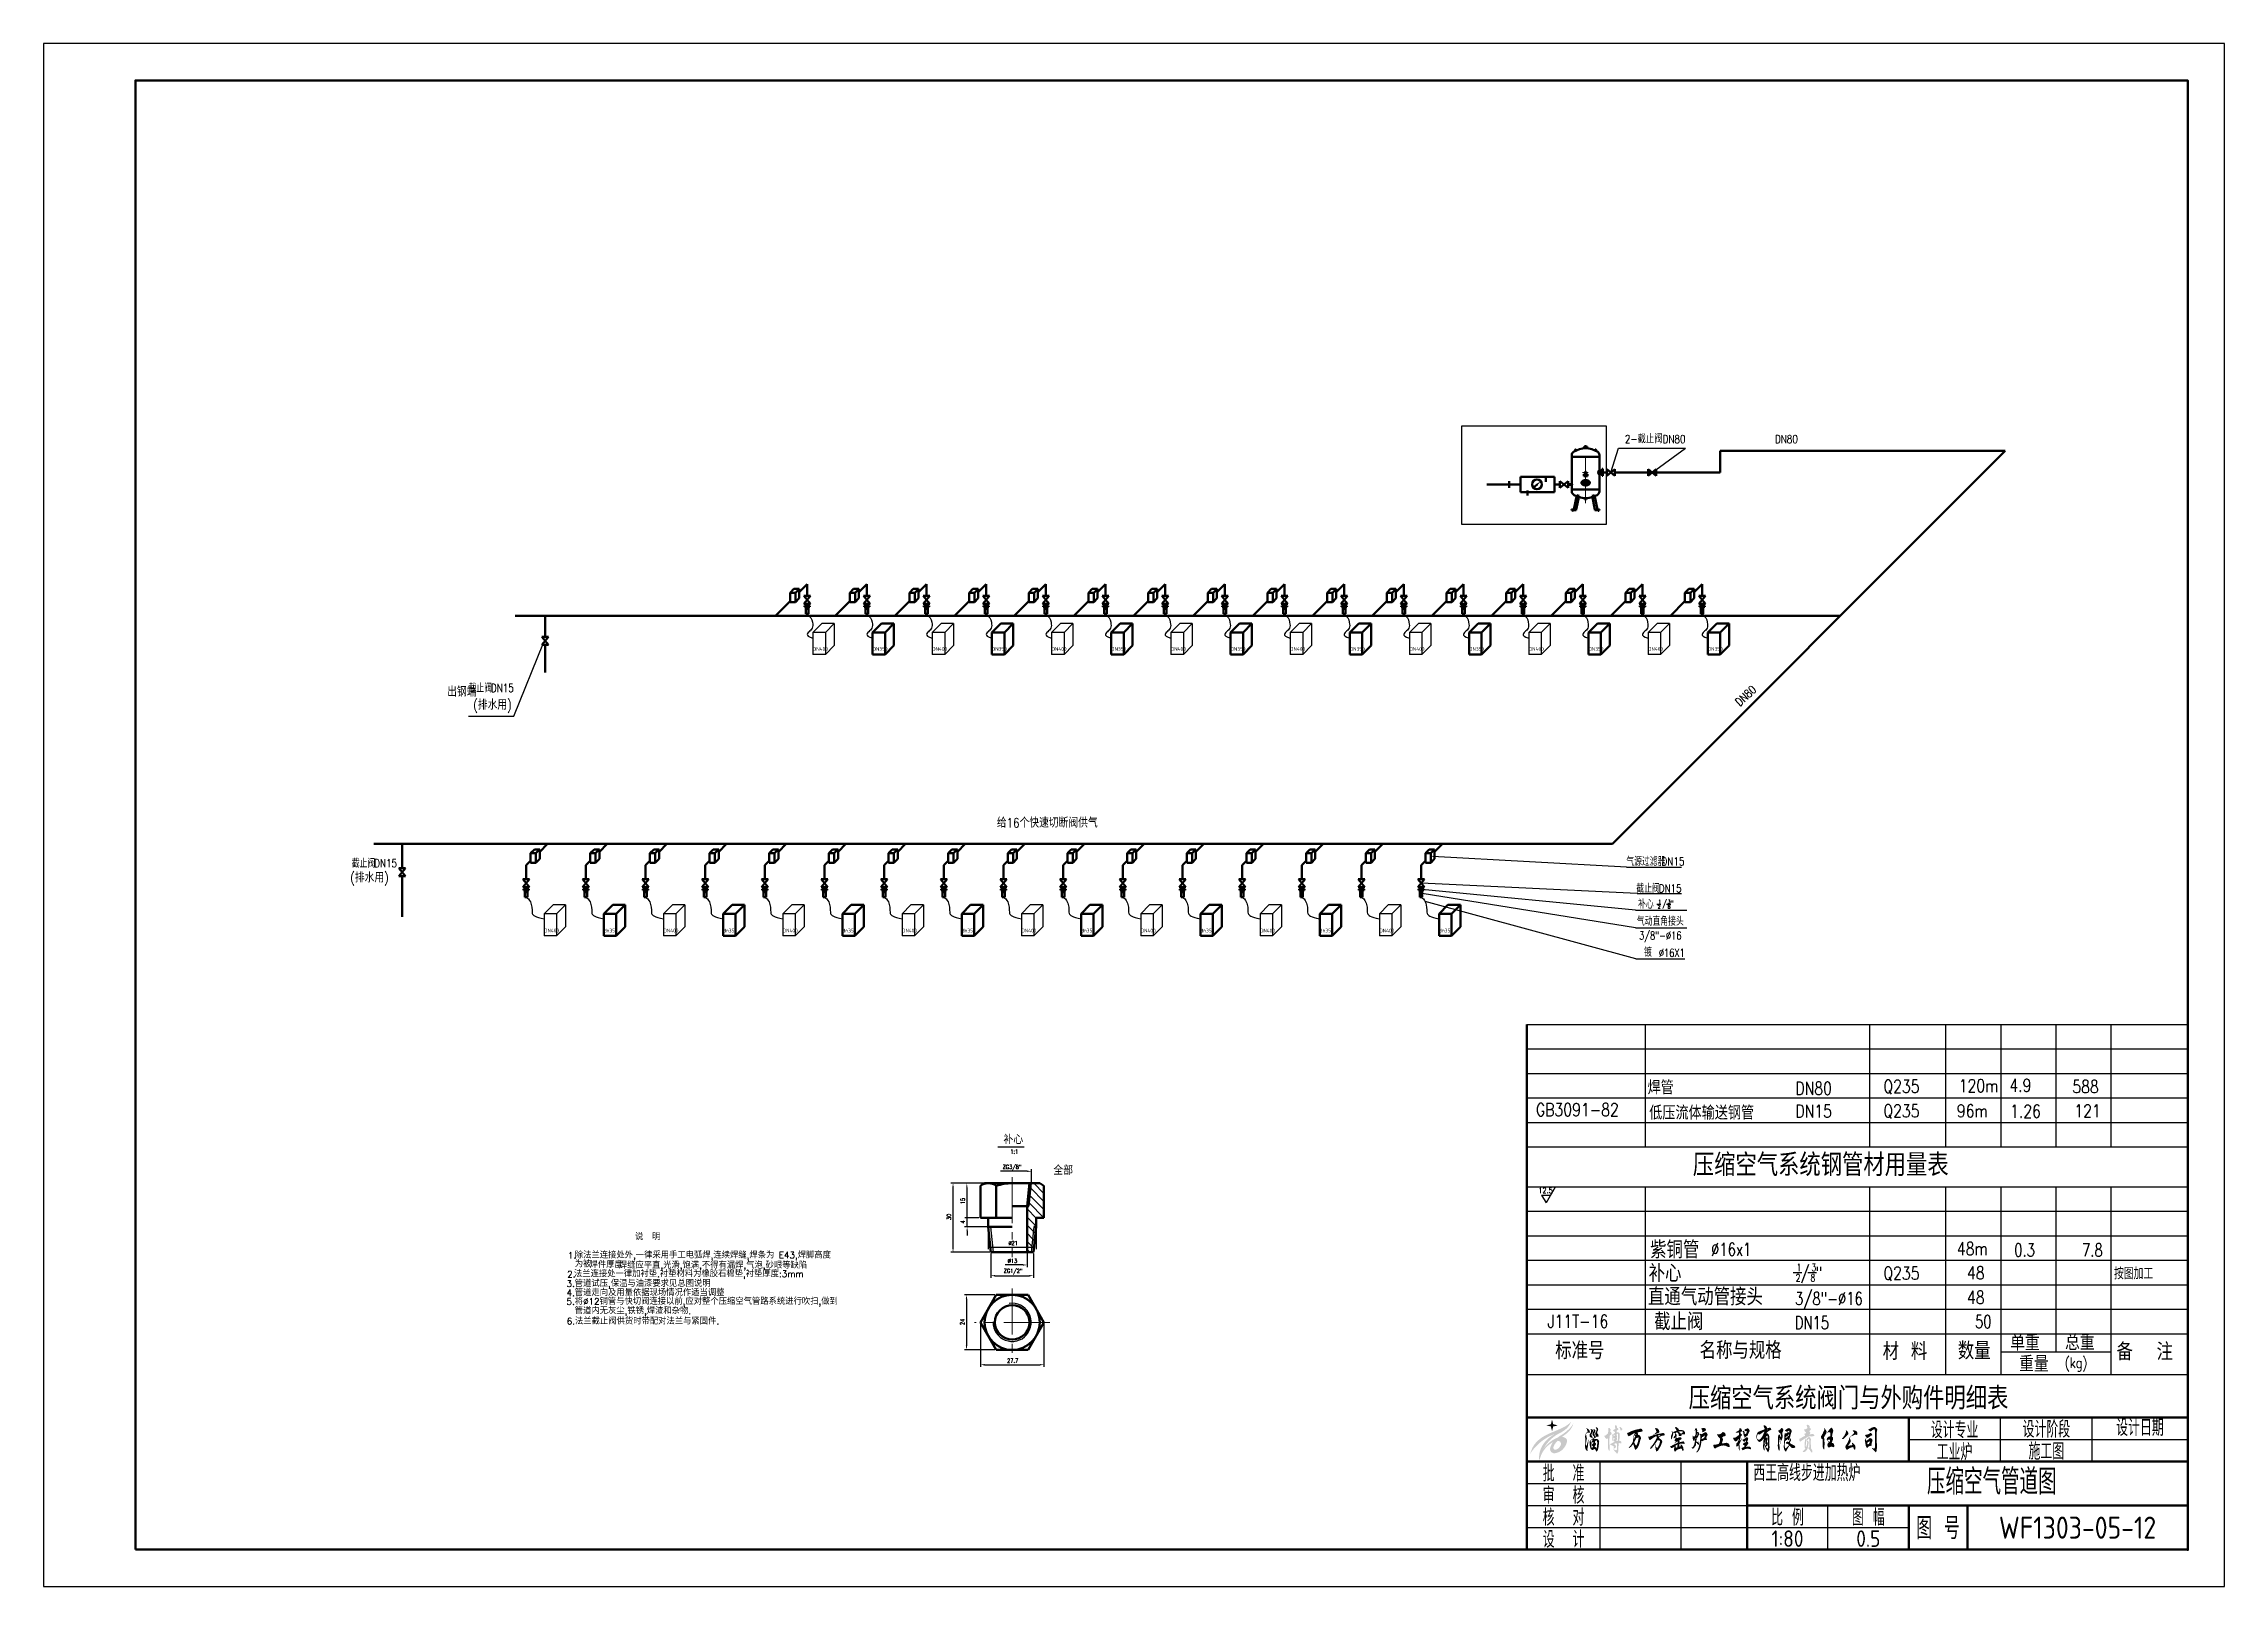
# Model space of a CAD drawing. Extents: x 50270 to 97790, y 5042 to 38642.
import ezdxf
from ezdxf.enums import TextEntityAlignment as Align

# ---------------------------------------------------------------- set-up
doc = ezdxf.new("R2010")
doc.units = 0
doc.header["$LTSCALE"] = 800
doc.header["$MEASUREMENT"] = 0
doc.linetypes.add('CENTER', pattern=[2, 1.25, -0.25, 0.25, -0.25])
doc.linetypes.add('DASHED2', pattern=[0.375, 0.25, -0.125])
doc.layers.get('0').update_dxf_attribs({"linetype": 'CONTINUOUS'})
for name, color, linetype in [('34', 3, 'CONTINUOUS'), ('WEN', 3, 'CONTINUOUS'), ('X1', 4, 'CONTINUOUS'), ('XI', 2, 'CONTINUOUS'), ('XU', 6, 'DASHED2')]:
    doc.layers.add(name, color=color, linetype=linetype)
doc.layers.add('SHI', color=7, linetype='CONTINUOUS', lineweight=50)
doc.layers.add('ZHONG', color=1, linetype='CENTER', lineweight=20)
doc.styles.add('GB', font='gbenor.shx', dxfattribs={"bigfont": 'gbcbig.shx'})
doc.styles.add('HZ0', font='SIMPLEX.shx', dxfattribs={"width": 0.8, "height": 150, "bigfont": 'jd.shx'})
doc.styles.add('JD', font='SIMPLEX.shx', dxfattribs={"width": 0.7, "bigfont": 'jd.shx'})
doc.styles.get("Standard").update_dxf_attribs({"font": 'simplex.shx', "width": 0.8, "height": 150, "bigfont": 'jd.shx'})

msp = doc.modelspace()

# ---------------------------------------------------------------- texts
at = {"layer": 'SHI', "style": 'GB'}
msp.add_text('压缩空气管道图', height=560, dxfattribs=at).set_placement((91310, 7042))
at = {"layer": 'WEN', "style": 'HZ0'}
for s, height, width, p in [('2-截止阀DN80', 175, 0.8, (84726, 29942)), ('DN80', 175, 0.8, (87997, 29942)), ('出钢端', 204.8, 0.8, (59063, 24422)), ('截止阀', 175, 0.75, (59528, 24512)), ('(排水用)', 204.8, 0.8, (59632, 24138)), ('DN15', 175, 0.8, (60017, 24521)), ('给16个快速切断阀供气', 204.75, 0.8, (71041, 21569)), ('气源过滤器', 175, 0.75, (84756, 20735)), ('DN15', 175, 0.8, (85526, 20744)), ('(排水用)', 204.8, 0.8, (56952, 20374)), ('截止阀', 175, 0.75, (56984, 20694)), ('DN15', 175, 0.8, (57473, 20703)), ('截止阀', 175, 0.75, (84975, 20148)), ('补心', 175, 0.75, (85013, 19804)), ('1', 78.7, 0.75, (85453, 19914)), ('DN15', 175, 0.8, (85465, 20157)), ('/ "', 131.2, 0.75, (85546, 19850)), ('3', 78.7, 0.75, (85659, 19914)), ('2', 78.7, 0.75, (85442, 19804)), ('8', 78.7, 0.75, (85661, 19804)), ('%%C16X1', 175, 0.75, (85467, 18753)), ('%%C16x1', 280, 0.75, (86606, 12244)), ('0.3', 280, 0.75, (93211, 12228)), ('7.8', 280, 0.75, (94688, 12228)), ('1', 161, 0.75, (88468, 11907)), ('/ "', 268.8, 0.75, (88556, 11734)), ('3', 161, 0.75, (88792, 11907)), ('按图加工', 258.7, 0.75, (95385, 11729)), ('3/8"-%%C16', 280, 0.75, (88434, 11171)), ('2', 161, 0.75, (88447, 11681)), ('8', 161, 0.75, (88771, 11681)), ('50', 280, 0.75, (92356, 10669)), ('DN15', 280, 0.75, (88427, 10645))]:
    msp.add_text(s, height=height, dxfattribs=dict(at, width=width)).set_placement(p)
at = {"layer": 'WEN', "width": 0.8}
for s, height, rotation, p in [('DN80', 180.1, 43, (87234, 24199)), ('15', 90, 90, (70342, 13366)), ('30', 90, 90, (70041, 13020)), ('4', 90, 90, (70342, 12941)), ('24', 90, 90, (70334, 10732))]:
    msp.add_text(s, height=height, rotation=rotation, dxfattribs=at).set_placement(p)
at = {"layer": 'WEN', "style": 'HZ0', "width": 0.75}
for s, p in [('气动直角接头', (85498, 19433)), ('3/8"-%%C16', (85498, 19129)), ('镀', (85229, 18758))]:
    msp.add_text(s, height=175, dxfattribs=at).set_placement(p, align=Align.CENTER)
at = {"layer": 'WEN'}
for s, height, style, p in [('焊管', 301, 'HZ0', (85221, 15756)), ('低压流体输送钢管', 301, 'HZ0', (85256, 15207)), ('补心', 178.7, 'JD', (71185, 14676)), ('压缩空气系统钢管材用量表', 489.07, 'HZ0', (86206, 13977)), ('全部', 178.7, 'JD', (72272, 14007)), ('说  明', 139.4, 'JD', (63156, 12587)), ('紫铜管', 376.2, 'HZ0', (85276, 12186)), ('2.', 139.4, 'JD', (61679, 11771)), ('1.', 139.4, 'JD', (61695, 12181)), ('法兰连接处一律加衬垫.衬垫材料为橡胶石棉垫,衬垫厚度:3mm', 139.42, 'JD', (61825, 11780)), ('为被', 139.4, 'JD', (61845, 11994)), ('除法兰连接处外,一律采用手工电弧焊,连续焊缝,焊条为 E43,焊脚高度', 139.42, 'JD', (61845, 12187)), ('焊件厚度', 139.4, 'JD', (62166, 11977)), ('焊缝应平直,光滑,饱满,不得有漏焊,气泡,砂眼等缺陷', 139.42, 'JD', (62803, 11966)), ('补心', 376.2, 'HZ0', (85244, 11672)), ('3.', 139.4, 'JD', (61665, 11564)), ('4.', 139.4, 'JD', (61665, 11366)), ('管道试压,保温与油漆要求见总图说明', 139.42, 'JD', (61843, 11568)), ('管道走向及用量依据现场情况作适当调整', 139.42, 'JD', (61843, 11369)), ('直通气动管接头', 376.2, 'HZ0', (85231, 11162)), ('5.', 139.4, 'JD', (61665, 11176)), ('将%%c12铜管与快切阀连接以前,应对整个压缩空气管路系统进行吹扫,做到', 139.42, 'JD', (61843, 11179)), ('管道内无灰尘,铁锈,焊渣和杂物.', 139.42, 'JD', (61843, 10974)), ('截止阀', 376.2, 'HZ0', (85364, 10620)), ('6.法兰截止阀供货时带配对法兰与紧固件.', 139.42, 'JD', (61669, 10748)), ('单重', 338.6, 'HZ0', (93122, 10175)), ('总重', 338.6, 'HZ0', (94318, 10185)), ('标准号', 376.2, 'HZ0', (83207, 9988)), ('名称与规格', 376.2, 'HZ0', (86355, 9994)), ('材 料', 376.2, 'HZ0', (90344, 9974)), ('数量', 376.2, 'HZ0', (91981, 9983)), ('重量', 338.6, 'HZ0', (93317, 9717)), ('备  注', 376.2, 'HZ0', (95439, 9965)), ('压缩空气系统阀门与外购件明细表', 489.07, 'HZ0', (86114, 8895)), ('西王高线步进加热炉', 360, 'GB', (87525, 7334))]:
    msp.add_text(s, height=height, dxfattribs=dict(at, style=style)).set_placement(p)
at = {"layer": 'WEN', "width": 0.8}
for s, height, p in [('DN80', 280.1, (88440, 15750)), ('Q235', 280.1, (90359, 15792)), ('120m', 280.1, (92000, 15804)), ('4.9', 280.1, (93104, 15813)), ('588', 280.1, (94476, 15788)), ('GB3091-82', 280.1, (82788, 15285)), ('DN15', 280.1, (88440, 15253)), ('Q235', 280.1, (90359, 15258)), ('96m', 280.1, (91961, 15258)), ('1.26', 280.1, (93120, 15250)), ('121', 280.1, (94520, 15258)), ('1:1', 90, (71334, 14466)), ('ZG3/8"', 90, (71168, 14133)), ('12.5', 116.7, (82841, 13608)), ('∅', 90, (71295, 12473)), ('21', 90, (71360, 12473)), ('48m', 280.1, (91961, 12257)), ('ZG1/2"', 90, (71191, 11868)), ('∅13', 90, (71279, 12087)), ('Q235', 280.1, (90359, 11723)), ('48', 280.1, (92181, 11731)), ('48', 280.1, (92181, 11197)), ('J11T-16', 280.1, (83040, 10675)), ('27.7', 90, (71265, 9914)), ('(kg)', 224.2, (94313, 9799))]:
    msp.add_text(s, height=height, dxfattribs=at).set_placement(p)
at = {"layer": 'WEN', "style": 'GB'}
for s, height, p in [('设计专业', 360, (91910, 8466)), ('设计阶段', 360, (93910, 8482)), ('设计日期', 360, (95950, 8515)), ('工业炉', 360, (91910, 7986)), ('施工图', 360, (93910, 8002)), ('批  准', 360, (83390, 7522)), ('审  核', 360, (83390, 7042)), ('核  对', 360, (83390, 6562)), ('比 例', 360, (88270, 6562)), ('图 幅', 360, (90030, 6562)), ('设  计', 360, (83390, 6082)), ('1:80', 360, (88270, 6082)), ('0.5', 360, (90030, 6082)), ('图 号', 480, (91550, 6322)), ('WF1303-05-12', 480, (94590, 6322))]:
    msp.add_text(s, height=height, dxfattribs=at).set_placement(p, align=Align.MIDDLE)

# ---------------------------------------------------------------- blocks, each defined once
blk = doc.blocks.new('compress-a')
at = {"ltscale": 0.5}
for p, q in [((117, -1332), (-77, -1526)), ((389, -1332), (117, -1332)), ((195, -1526), (389, -1332)), ((389, -1332), (389, -1809)), ((-77, -1526), (-77, -2003)), ((195, -1526), (-77, -1526)), ((195, -1526), (195, -2003)), ((195, -2003), (389, -1809)), ((195, -2003), (-77, -2003))]:
    blk.add_line(p, q, dxfattribs=at)
at = {"layer": 'SHI', "ltscale": 0.5}
for p, q in [((0, 0), (-173, -173)), ((0, 0), (-173, -173)), ((-373, -373), (-468, -468)), ((-468, -767), (-468, -468)), ((-290, -124), (-373, -207)), ((-257, -207), (-373, -207)), ((-373, -207), (-373, -411)), ((-257, -411), (-373, -411)), ((-173, -124), (-290, -124)), ((-257, -207), (-173, -124)), ((-257, -207), (-257, -411)), ((-257, -411), (-173, -328)), ((-173, -124), (-173, -328)), ((-542, -767), (-395, -767)), ((-542, -767), (-395, -943)), ((-542, -943), (-395, -767)), ((-542, -943), (-395, -943)), ((-497, -947), (-441, -947)), ((-497, -947), (-497, -1163)), ((-441, -1163), (-441, -947)), ((-411, -986), (-527, -986)), ((-527, -986), (-527, -1008)), ((-527, -1008), (-411, -1008)), ((-497, -1051), (-441, -1051)), ((-497, -1163), (-441, -1163)), ((-411, -1008), (-411, -986))]:
    blk.add_line(p, q, dxfattribs=at)
at = {"layer": 'WEN'}
blk.add_open_spline([(-458, -1166), (-394, -1209), (-319, -1422), (-371, -1521), (-274, -1589), (-76, -1633)], degree=3, knots=[136.38153, 136.38153, 136.38153, 136.38153, 196.781128, 410.725192, 606.039202, 606.039202, 606.039202, 606.039202], dxfattribs=at)
at = {"layer": 'SHI', "style": 'GB'}
blk.add_attdef('直径', (-77, -1930), '', height=80, dxfattribs=at)
blk = doc.blocks.new('compress-b')
at = {"ltscale": 0.5}
for p, q in [((49987, -9901), (49793, -10095)), ((50259, -9901), (49987, -9901)), ((50065, -10095), (50259, -9901)), ((50259, -9901), (50259, -10378)), ((50065, -10095), (49793, -10095)), ((49793, -10095), (49793, -10572)), ((50065, -10095), (50065, -10572)), ((50065, -10572), (50259, -10378)), ((50065, -10572), (49793, -10572))]:
    blk.add_line(p, q, dxfattribs=at)
at = {"layer": 'SHI', "ltscale": 0.5}
for p, q in [((49296, -9414), (48979, -9731)), ((49379, -9145), (49296, -9228)), ((49296, -9228), (49296, -9432)), ((49413, -9228), (49296, -9228)), ((49413, -9432), (49296, -9432)), ((49496, -9145), (49379, -9145)), ((49413, -9228), (49496, -9145)), ((49413, -9228), (49413, -9432)), ((49413, -9432), (49496, -9349)), ((49668, -9042), (49496, -9214)), ((49496, -9145), (49496, -9349)), ((49595, -9296), (49741, -9296)), ((49595, -9471), (49741, -9296)), ((49595, -9296), (49741, -9471)), ((49595, -9471), (49741, -9471)), ((49639, -9476), (49695, -9476)), ((49639, -9476), (49639, -9692)), ((49668, -9296), (49668, -9042)), ((49695, -9692), (49695, -9476)), ((49725, -9514), (49609, -9514)), ((49609, -9514), (49609, -9537)), ((49609, -9537), (49725, -9537)), ((49639, -9580), (49695, -9580)), ((49639, -9692), (49695, -9692)), ((49725, -9537), (49725, -9514))]:
    blk.add_line(p, q, dxfattribs=at)
at = {"layer": 'WEN'}
blk.add_open_spline([(49674, -9693), (49753, -9772), (49814, -9956), (49765, -10050), (49596, -10158), (49792, -10216)], degree=3, knots=[160.770032, 160.770032, 160.770032, 160.770032, 196.781128, 410.725192, 606.039202, 606.039202, 606.039202, 606.039202], dxfattribs=at)
at = {"layer": 'SHI', "style": 'GB'}
blk.add_attdef('直径', (49793, -10494), '', height=80, dxfattribs=at)
blk = doc.blocks.new('WFTB')
h = blk.add_hatch(color=256)
edge = h.paths.add_edge_path()
edge.add_line((4.99, 8.84), (5.27, 9.03))
edge.add_line((5.27, 9.03), (5.49, 9.16))
edge.add_line((5.49, 9.16), (5.66, 9.29))
edge.add_line((5.66, 9.29), (5.92, 9.5))
edge.add_line((5.92, 9.5), (6.09, 9.64))
edge.add_line((6.09, 9.64), (6.35, 9.88))
edge.add_line((6.35, 9.88), (6.55, 10.08))
edge.add_line((6.55, 10.08), (6.8, 10.37))
edge.add_line((6.8, 10.37), (6.99, 10.61))
edge.add_line((6.99, 10.61), (7.27, 11.04))
edge.add_line((7.27, 11.04), (7.34, 11.15))
edge.add_line((7.34, 11.15), (7.46, 11.39))
edge.add_line((7.46, 11.39), (7.53, 11.56))
edge.add_line((7.53, 11.56), (7.6, 11.73))
edge.add_line((7.6, 11.73), (7.64, 11.81))
edge.add_spline(control_points=[(7.64, 11.81), (7.25, 11.45), (6.58, 10.85), (5.48, 10.22), (4.06, 9.55), (2.04, 8.72), (-1.11, 7.4), (-3.77, 5.06), (-4.5, 2.84), (-4.72, 2.16)], knot_values=[0, 0, 0, 0, 1.604101, 2.678456, 3.780824, 6.311492, 9.22125, 14.086272, 16.204699, 16.204699, 16.204699, 16.204699], degree=3, periodic=0)
edge.add_spline(control_points=[(-4.72, 2.16), (-4.62, 2.32), (-4.39, 2.69), (-3.98, 3.23), (-3.57, 3.75), (-3.14, 4.23), (-2.63, 4.76), (-2.05, 5.32), (-1.31, 5.91), (-0.68, 6.4), (0.02, 6.82), (0.52, 7.18), (1.03, 7.4), (1.39, 7.61), (1.76, 7.76), (2.16, 7.96), (2.45, 8.06), (2.61, 8.12)], knot_values=[0, 0, 0, 0, 0.576689, 1.297224, 2.032502, 2.572085, 3.231268, 4.231433, 4.979622, 6.077618, 6.617233, 7.429954, 7.928997, 8.270938, 8.665934, 9.119152, 9.607991, 9.607991, 9.607991, 9.607991], degree=3, periodic=0)
edge.add_spline(control_points=[(2.61, 8.12), (2.57, 8.09), (2.44, 8), (2.17, 7.85), (1.82, 7.61), (1.45, 7.34), (1.15, 7.12), (0.91, 6.91), (0.65, 6.67), (0.35, 6.4), (0.05, 6.09), (-0.23, 5.78), (-0.48, 5.45), (-0.75, 5.09), (-0.96, 4.75), (-1.19, 4.37), (-1.35, 4.04), (-1.48, 3.7), (-1.62, 3.38), (-1.74, 2.99), (-1.84, 2.58), (-1.92, 2.23), (-1.97, 1.91), (-2, 1.58), (-2.02, 1.2), (-2.01, 0.82), (-1.99, 0.48), (-1.96, 0.19), (-1.92, 0), (-1.9, -0.09)], knot_values=[0, 0, 0, 0, 0.128958, 0.481621, 0.93778, 1.400486, 1.826356, 2.067748, 2.376321, 2.867729, 3.284465, 3.670247, 4.120371, 4.512962, 5.024892, 5.335181, 5.843147, 6.098574, 6.439204, 6.899326, 7.322092, 7.691363, 7.983163, 8.300005, 8.686315, 9.106504, 9.431813, 9.712843, 9.999173, 9.999173, 9.999173, 9.999173], degree=3, periodic=0)
edge.add_spline(control_points=[(-1.9, -0.09), (-1.88, 0.01), (-1.84, 0.24), (-1.78, 0.57), (-1.69, 0.93), (-1.58, 1.31), (-1.43, 1.71), (-1.25, 2.1), (-1.08, 2.46), (-0.88, 2.79), (-0.68, 3.11), (-0.45, 3.41), (-0.23, 3.71), (0.03, 4.01), (0.32, 4.32), (0.62, 4.61), (0.91, 4.85), (1.16, 5.06), (1.44, 5.25), (1.68, 5.42), (1.94, 5.57), (2.13, 5.67), (2.24, 5.73), (2.27, 5.75)], knot_values=[0.00022, 0.00022, 0.00022, 0.00022, 0.317577, 0.677635, 1.014873, 1.447079, 1.835842, 2.31047, 2.725703, 3.048681, 3.454171, 3.842246, 4.200846, 4.569288, 5.029229, 5.489121, 5.805622, 6.175091, 6.453893, 6.806286, 7.084977, 7.333686, 7.452258, 7.452258, 7.452258, 7.452258], degree=3, periodic=0)
edge.add_line((2.27, 5.75), (2.14, 5.59))
edge.add_line((2.14, 5.59), (1.98, 5.36))
edge.add_line((1.98, 5.36), (1.81, 5.08))
edge.add_line((1.81, 5.08), (1.64, 4.78))
edge.add_line((1.64, 4.78), (1.53, 4.53))
edge.add_line((1.53, 4.53), (1.44, 4.29))
edge.add_line((1.44, 4.29), (1.39, 4.12))
edge.add_line((1.39, 4.12), (1.36, 4))
edge.add_line((1.36, 4), (1.33, 3.81))
edge.add_line((1.33, 3.81), (1.32, 3.68))
edge.add_line((1.32, 3.68), (1.32, 3.58))
edge.add_line((1.32, 3.58), (1.32, 3.45))
edge.add_line((1.32, 3.45), (1.36, 3.26))
edge.add_line((1.36, 3.26), (1.39, 3.17))
edge.add_line((1.39, 3.17), (1.42, 3.07))
edge.add_line((1.42, 3.07), (1.47, 2.98))
edge.add_line((1.47, 2.98), (1.54, 2.87))
edge.add_line((1.54, 2.87), (1.65, 2.74))
edge.add_line((1.65, 2.74), (1.75, 2.64))
edge.add_line((1.75, 2.64), (1.86, 2.55))
edge.add_line((1.86, 2.55), (2.01, 2.48))
edge.add_line((2.01, 2.48), (2.17, 2.41))
edge.add_line((2.17, 2.41), (2.35, 2.36))
edge.add_line((2.35, 2.36), (2.5, 2.35))
edge.add_line((2.5, 2.35), (2.62, 2.34))
edge.add_line((2.62, 2.34), (2.86, 2.35))
edge.add_line((2.86, 2.35), (3.07, 2.39))
edge.add_line((3.07, 2.39), (3.22, 2.43))
edge.add_line((3.22, 2.43), (3.43, 2.49))
edge.add_line((3.43, 2.49), (3.61, 2.55))
edge.add_line((3.61, 2.55), (3.79, 2.63))
edge.add_line((3.79, 2.63), (3.98, 2.71))
edge.add_line((3.98, 2.71), (4.19, 2.82))
edge.add_line((4.19, 2.82), (4.43, 2.96))
edge.add_line((4.43, 2.96), (4.65, 3.11))
edge.add_line((4.65, 3.11), (4.8, 3.22))
edge.add_line((4.8, 3.22), (4.91, 3.3))
edge.add_line((4.91, 3.3), (5.03, 3.41))
edge.add_line((5.03, 3.41), (5.2, 3.58))
edge.add_line((5.2, 3.58), (5.32, 3.72))
edge.add_line((5.32, 3.72), (5.54, 3.98))
edge.add_line((5.54, 3.98), (5.67, 4.16))
edge.add_line((5.67, 4.16), (5.85, 4.43))
edge.add_line((5.85, 4.43), (5.99, 4.69))
edge.add_line((5.99, 4.69), (6.14, 4.96))
edge.add_line((6.14, 4.96), (6.22, 5.15))
edge.add_line((6.22, 5.15), (6.32, 5.43))
edge.add_line((6.32, 5.43), (6.37, 5.63))
edge.add_line((6.37, 5.63), (6.41, 5.88))
edge.add_line((6.41, 5.88), (6.43, 6.03))
edge.add_line((6.43, 6.03), (6.42, 6.21))
edge.add_line((6.42, 6.21), (6.38, 6.4))
edge.add_line((6.38, 6.4), (6.31, 6.55))
edge.add_line((6.31, 6.55), (6.21, 6.71))
edge.add_line((6.21, 6.71), (6.1, 6.8))
edge.add_line((6.1, 6.8), (6.02, 6.88))
edge.add_line((6.02, 6.88), (5.88, 6.99))
edge.add_line((5.88, 6.99), (5.73, 7.07))
edge.add_line((5.73, 7.07), (5.6, 7.13))
edge.add_line((5.6, 7.13), (5.44, 7.19))
edge.add_line((5.44, 7.19), (5.27, 7.23))
edge.add_line((5.27, 7.23), (5.1, 7.27))
edge.add_line((5.1, 7.27), (4.96, 7.28))
edge.add_line((4.96, 7.28), (4.93, 7.29))
edge.add_line((4.93, 7.29), (5.3, 7.58))
edge.add_line((5.3, 7.58), (5.61, 7.81))
edge.add_line((5.61, 7.81), (6.04, 8.12))
edge.add_line((6.04, 8.12), (6.31, 8.33))
edge.add_line((6.31, 8.33), (6.51, 8.5))
edge.add_line((6.51, 8.5), (6.88, 8.84))
edge.add_line((6.88, 8.84), (7.08, 9.04))
edge.add_line((7.08, 9.04), (7.3, 9.31))
edge.add_line((7.3, 9.31), (7.48, 9.53))
edge.add_line((7.48, 9.53), (7.61, 9.7))
edge.add_line((7.61, 9.7), (7.79, 9.99))
edge.add_line((7.79, 9.99), (7.88, 10.14))
edge.add_line((7.88, 10.14), (7.97, 10.3))
edge.add_line((7.97, 10.3), (8.09, 10.55))
edge.add_line((8.09, 10.55), (8.17, 10.74))
edge.add_line((8.17, 10.74), (8.24, 10.95))
edge.add_line((8.24, 10.95), (8.31, 11.19))
edge.add_line((8.31, 11.19), (8.33, 11.34))
edge.add_line((8.33, 11.34), (8.25, 11.18))
edge.add_line((8.25, 11.18), (8.14, 10.98))
edge.add_line((8.14, 10.98), (8.02, 10.8))
edge.add_line((8.02, 10.8), (7.88, 10.61))
edge.add_line((7.88, 10.61), (7.77, 10.46))
edge.add_line((7.77, 10.46), (7.64, 10.3))
edge.add_line((7.64, 10.3), (7.53, 10.16))
edge.add_line((7.53, 10.16), (7.41, 10.04))
edge.add_line((7.41, 10.04), (7.27, 9.89))
edge.add_line((7.27, 9.89), (7.13, 9.74))
edge.add_line((7.13, 9.74), (6.96, 9.58))
edge.add_line((6.96, 9.58), (6.84, 9.47))
edge.add_line((6.84, 9.47), (6.72, 9.36))
edge.add_line((6.72, 9.36), (6.61, 9.26))
edge.add_line((6.61, 9.26), (6.44, 9.1))
edge.add_line((6.44, 9.1), (6.24, 8.94))
edge.add_line((6.24, 8.94), (5.97, 8.73))
edge.add_line((5.97, 8.73), (5.69, 8.52))
edge.add_line((5.69, 8.52), (5.41, 8.3))
edge.add_line((5.41, 8.3), (5.1, 8.09))
edge.add_line((5.1, 8.09), (4.83, 7.91))
edge.add_line((4.83, 7.91), (4.51, 7.71))
edge.add_line((4.51, 7.71), (4.26, 7.55))
edge.add_line((4.26, 7.55), (4.05, 7.42))
edge.add_line((4.05, 7.42), (3.87, 7.29))
edge.add_line((3.87, 7.29), (3.74, 7.17))
edge.add_line((3.74, 7.17), (3.61, 7.08))
edge.add_line((3.61, 7.08), (3.42, 6.98))
edge.add_line((3.42, 6.98), (3.07, 6.85))
edge.add_line((3.07, 6.85), (2.83, 6.73))
edge.add_line((2.83, 6.73), (2.53, 6.57))
edge.add_line((2.53, 6.57), (2.23, 6.38))
edge.add_line((2.23, 6.38), (1.94, 6.2))
edge.add_line((1.94, 6.2), (1.71, 6.03))
edge.add_line((1.71, 6.03), (1.45, 5.84))
edge.add_line((1.45, 5.84), (1.27, 5.71))
edge.add_line((1.27, 5.71), (1.07, 5.55))
edge.add_line((1.07, 5.55), (0.87, 5.37))
edge.add_line((0.87, 5.37), (0.6, 5.14))
edge.add_line((0.6, 5.14), (0.43, 4.97))
edge.add_line((0.43, 4.97), (0.24, 4.77))
edge.add_line((0.24, 4.77), (0.03, 4.58))
edge.add_line((0.03, 4.58), (-0.16, 4.36))
edge.add_line((-0.16, 4.36), (-0.37, 4.1))
edge.add_line((-0.37, 4.1), (-0.54, 3.91))
edge.add_line((-0.54, 3.91), (-0.66, 3.74))
edge.add_line((-0.66, 3.74), (-0.47, 4.08))
edge.add_line((-0.47, 4.08), (-0.18, 4.52))
edge.add_line((-0.18, 4.52), (0.15, 4.99))
edge.add_line((0.15, 4.99), (0.45, 5.37))
edge.add_line((0.45, 5.37), (0.82, 5.82))
edge.add_line((0.82, 5.82), (0.99, 6))
edge.add_line((0.99, 6), (1.34, 6.39))
edge.add_line((1.34, 6.39), (1.59, 6.61))
edge.add_line((1.59, 6.61), (1.97, 6.94))
edge.add_line((1.97, 6.94), (2.19, 7.13))
edge.add_line((2.19, 7.13), (2.62, 7.46))
edge.add_line((2.62, 7.46), (2.88, 7.64))
edge.add_line((2.88, 7.64), (3.2, 7.86))
edge.add_line((3.2, 7.86), (3.4, 7.97))
edge.add_line((3.4, 7.97), (3.69, 8.14))
edge.add_line((3.69, 8.14), (3.96, 8.29))
edge.add_line((3.96, 8.29), (4.18, 8.4))
edge.add_line((4.18, 8.4), (4.6, 8.62))
edge.add_line((4.6, 8.62), (4.81, 8.73))
edge.add_line((4.81, 8.73), (4.99, 8.84))
edge = h.paths.add_edge_path(flags=16)
edge.add_spline(control_points=[(3.59, 6.09), (3.54, 6.05), (3.44, 5.94), (3.27, 5.79), (3.11, 5.55), (2.9, 5.33), (2.73, 5.07), (2.6, 4.84), (2.45, 4.65), (2.41, 4.44), (2.34, 4.28), (2.32, 4.11), (2.31, 3.98), (2.33, 3.87), (2.35, 3.79), (2.39, 3.71), (2.44, 3.62), (2.53, 3.57), (2.58, 3.5), (2.65, 3.45), (2.73, 3.45), (2.81, 3.4), (2.91, 3.42), (3.03, 3.4), (3.17, 3.46), (3.35, 3.5), (3.5, 3.61), (3.67, 3.7), (3.81, 3.84), (3.96, 3.95), (4.06, 4.08), (4.18, 4.21), (4.3, 4.36), (4.38, 4.55), (4.49, 4.72), (4.57, 4.9), (4.59, 5.09), (4.61, 5.28), (4.55, 5.45), (4.54, 5.6), (4.44, 5.7), (4.36, 5.81), (4.25, 5.89), (4.12, 5.98), (3.99, 6.02), (3.86, 6.06), (3.75, 6.08), (3.66, 6.1), (3.6, 6.1), (3.59, 6.09)], knot_values=[0, 0, 0, 0, 0.179278, 0.454672, 0.683785, 1.037385, 1.362657, 1.606457, 1.856482, 2.041206, 2.240242, 2.392082, 2.546066, 2.637618, 2.732147, 2.792884, 2.907148, 3.013232, 3.109274, 3.168308, 3.256225, 3.333596, 3.433212, 3.55094, 3.691524, 3.886275, 4.081177, 4.248212, 4.473136, 4.646488, 4.816432, 4.973593, 5.170986, 5.391753, 5.578195, 5.774956, 5.96702, 6.166258, 6.342055, 6.486991, 6.612864, 6.747929, 6.876627, 7.031167, 7.20022, 7.304754, 7.434414, 7.534807, 7.58925, 7.58925, 7.58925, 7.58925], degree=3, periodic=0)
blk.add_hatch(color=256).paths.add_polyline_path([(2.25, 11.14), (1.89, 12.52), (1.56, 11.11), (0.17, 10.77), (1.56, 10.43), (1.9, 9.03), (2.26, 10.44), (3.64, 10.76)])
blk = doc.blocks.new('A$C2E9364A1')
h = blk.add_hatch(color=256)
h.paths.add_polyline_path([(118, 235), (114, 240), (115, 245), (118, 249), (128, 269), (133, 279), (136, 289), (131, 304), (129, 306), (116, 311), (106, 308), (102, 303), (107, 300), (113, 293), (113, 292), (109, 273), (108, 270), (100, 256), (94, 250), (93, 240), (93, 231), (97, 216), (105, 211), (114, 209), (121, 203), (127, 199), (130, 204), (126, 222)])
h.paths.add_polyline_path([(152, 252), (150, 256), (150, 258), (159, 274), (164, 290), (159, 305), (148, 310), (139, 308), (135, 304), (138, 303), (142, 301), (144, 295), (140, 281), (134, 269), (130, 263), (128, 251), (130, 237), (136, 232), (145, 223), (150, 209), (146, 206), (134, 196), (122, 189), (117, 185), (155, 188), (149, 189), (142, 191), (148, 197), (160, 204), (163, 206), (175, 216), (179, 218), (193, 218), (159, 218), (156, 238)])
h.paths.add_polyline_path([(189, 257), (184, 264), (187, 276), (196, 299), (198, 307), (198, 308), (191, 324), (187, 329), (173, 333), (169, 332), (167, 330), (169, 328), (175, 319), (179, 306), (176, 290), (176, 289), (168, 273), (167, 271), (160, 255), (163, 241), (168, 232), (170, 229), (168, 225), (159, 218), (193, 218), (201, 220), (203, 224), (200, 243), (200, 245)])
h.paths.add_polyline_path([(91, 297), (82, 307), (69, 316), (64, 320), (53, 327), (53, 326), (54, 323), (55, 322), (62, 305), (67, 290), (69, 283), (66, 277), (61, 272), (69, 268), (82, 267), (90, 264), (97, 274), (97, 278)])
h.paths.add_polyline_path([(60, 202), (55, 221), (53, 229), (50, 247), (50, 248), (57, 263), (69, 268), (61, 272), (51, 261), (45, 249), (41, 235), (38, 219), (40, 200), (40, 198), (41, 182), (41, 156), (41, 154), (40, 128), (39, 116), (37, 99), (53, 105), (51, 114), (50, 132), (50, 136), (52, 156), (53, 161), (57, 179), (60, 197)])
h.paths.add_polyline_path([(74, 108), (75, 117), (76, 136), (76, 141), (79, 159), (81, 176), (80, 182), (78, 179), (77, 174), (72, 157), (65, 136), (60, 120), (55, 107), (53, 105), (37, 99), (37, 94), (42, 75), (45, 67), (53, 53), (63, 44), (67, 46), (68, 51), (68, 59), (67, 70), (69, 86), (70, 89)])
h.paths.add_polyline_path([(209, 153), (210, 159), (210, 161), (203, 177), (177, 174), (184, 167), (186, 149), (186, 134), (184, 111), (182, 94), (180, 80), (178, 77), (104, 77), (105, 73), (157, 69), (160, 67), (162, 63), (170, 48), (176, 38), (179, 37), (188, 47), (194, 60), (200, 80), (201, 87), (204, 106), (206, 125), (207, 137)])
h.paths.add_polyline_path([(147, 65), (157, 69), (105, 73), (115, 61), (128, 57), (135, 60)], flags=17)
h.paths.add_polyline_path([(115, 94), (115, 100), (114, 120), (115, 131), (112, 139), (108, 158), (107, 168), (112, 176), (115, 177), (129, 185), (117, 185), (107, 177), (102, 173), (97, 169), (92, 153), (94, 139), (95, 121), (96, 113), (98, 94), (104, 77), (178, 77), (119, 83)])
h.paths.add_polyline_path([(177, 174), (203, 177), (200, 181), (187, 189), (185, 190), (171, 193), (165, 192), (155, 188), (117, 185), (129, 185), (127, 171), (127, 171), (119, 159), (139, 155), (140, 147), (139, 139), (127, 129), (117, 121), (122, 111), (122, 111), (135, 102), (135, 102), (129, 90), (119, 83), (178, 77), (173, 84), (169, 90), (155, 97), (158, 107), (158, 107), (169, 120), (173, 128), (169, 138), (161, 146), (158, 150), (159, 154), (160, 161), (164, 167), (176, 174)])
h.paths.add_polyline_path([(139, 155), (119, 159), (112, 139), (115, 131), (118, 140), (127, 151)], flags=17)
h = blk.add_hatch(color=256)
h.paths.add_polyline_path([(357, 252), (361, 260), (358, 270), (357, 271), (345, 278), (346, 285), (348, 302), (348, 306), (343, 313), (337, 322), (330, 325), (322, 326), (319, 320), (320, 314), (320, 298), (320, 284), (318, 261), (317, 259), (304, 248), (294, 238), (291, 236), (279, 230), (338, 228), (349, 241)])
h.paths.add_polyline_path([(338, 228), (279, 230), (275, 231), (272, 232), (271, 231), (278, 215), (283, 207), (294, 197), (305, 191), (307, 191), (318, 206), (336, 207)])
h.paths.add_polyline_path([(336, 207), (318, 206), (318, 190), (318, 170), (318, 152), (318, 135), (317, 120), (316, 104), (316, 101), (317, 82), (322, 64), (324, 57), (331, 45), (336, 52), (336, 53), (338, 72), (338, 73), (337, 89), (336, 113), (335, 128), (334, 148), (334, 167), (334, 169), (334, 187)])
h.paths.add_polyline_path([(440, 320), (439, 321), (425, 324), (426, 337), (426, 340), (419, 354), (407, 358), (402, 357), (401, 344), (403, 331), (406, 322), (405, 314), (390, 303), (381, 299), (379, 299), (377, 298), (380, 294), (393, 279), (404, 278), (403, 267), (398, 263), (431, 256), (437, 253), (440, 244), (439, 230), (439, 211), (438, 191), (437, 169), (432, 169), (418, 166), (453, 165), (456, 184), (457, 194), (458, 217), (458, 228), (459, 244), (458, 256), (450, 269), (440, 273), (424, 273), (424, 292), (428, 296), (442, 303), (444, 310)])
h.paths.add_polyline_path([(489, 316), (478, 329), (471, 334), (460, 339), (455, 337), (456, 332), (461, 324), (466, 308), (465, 303), (466, 298), (468, 295), (473, 294), (486, 297), (491, 309)])
h.paths.add_polyline_path([(384, 230), (388, 238), (378, 238), (373, 245), (361, 253), (363, 245), (368, 235), (372, 218), (386, 222)])
h.paths.add_polyline_path([(425, 215), (428, 226), (423, 235), (423, 252), (431, 256), (398, 263), (386, 252), (402, 243), (401, 234), (398, 232), (386, 222), (372, 218), (370, 201), (369, 190), (369, 189), (373, 171), (379, 158), (380, 161), (382, 176), (383, 206)])
h.paths.add_polyline_path([(386, 252), (378, 238), (388, 238), (402, 243)], flags=17)
h.paths.add_polyline_path([(424, 205), (425, 215), (383, 206), (396, 201), (398, 193), (388, 183), (387, 176), (387, 172), (396, 163), (395, 158), (380, 148), (366, 140), (424, 140), (425, 122), (425, 103), (426, 85), (426, 74), (424, 58), (415, 53), (442, 45), (443, 62), (444, 83), (445, 110), (445, 141), (445, 141), (481, 145), (478, 157), (470, 164), (468, 165), (453, 165), (418, 166), (421, 178), (429, 184), (426, 193)])
h.paths.add_polyline_path([(402, 136), (411, 139), (424, 140), (366, 140), (354, 134), (345, 131), (342, 126), (349, 119), (370, 117), (368, 110), (371, 105), (384, 102), (394, 98), (388, 88), (387, 84), (388, 78), (392, 76), (394, 76), (406, 82), (407, 83), (413, 100), (413, 104), (405, 119), (398, 124), (384, 125), (388, 129)])
h.paths.add_polyline_path([(370, 117), (349, 119), (362, 115)], flags=17)
h.paths.add_polyline_path([(440, 33), (442, 45), (415, 53), (412, 54), (399, 58), (391, 63), (379, 73), (380, 70), (390, 54), (400, 41), (410, 31), (415, 26), (425, 13), (427, 10), (429, 11), (438, 26)])
h.paths.add_polyline_path([(481, 145), (445, 141), (460, 140), (472, 137), (476, 136)])
h = blk.add_hatch(color=256)
h.paths.add_polyline_path([(734, 280), (738, 294), (730, 309), (727, 313), (714, 317), (703, 314), (690, 310), (689, 310), (679, 309), (666, 306), (651, 303), (634, 297), (634, 297), (619, 292), (605, 287), (591, 281), (579, 275), (568, 270), (555, 265), (549, 264), (647, 264), (641, 254), (657, 254), (662, 250), (657, 242), (642, 240), (648, 224), (686, 213), (689, 206), (687, 187), (685, 176), (681, 158), (678, 148), (672, 130), (665, 115), (660, 112), (688, 105), (695, 122), (701, 142), (707, 165), (709, 173), (716, 190), (718, 201), (717, 209), (709, 225), (708, 227), (697, 237), (683, 243), (682, 251), (677, 271), (693, 274), (707, 277), (716, 278)])
h.paths.add_polyline_path([(621, 253), (634, 259), (647, 264), (549, 264), (552, 254), (557, 239), (564, 229), (570, 224), (571, 224), (579, 228), (593, 235), (611, 247)], flags=17)
h.paths.add_polyline_path([(681, 92), (688, 105), (660, 112), (655, 115), (646, 127), (635, 149), (640, 159), (650, 178), (628, 180), (628, 194), (629, 208), (633, 225), (642, 240), (657, 242), (647, 246), (657, 254), (641, 254), (633, 239), (627, 222), (624, 206), (622, 187), (622, 165), (617, 154), (609, 139), (626, 131), (627, 124), (631, 105), (637, 87), (640, 78), (645, 64), (651, 60), (653, 60), (662, 67), (676, 83)])
h.paths.add_polyline_path([(626, 131), (609, 139), (599, 122), (591, 112), (581, 98), (571, 88), (569, 84), (572, 82), (575, 83), (590, 91), (593, 93), (602, 102), (613, 115)])
h.paths.add_polyline_path([(662, 204), (674, 205), (682, 210), (686, 213), (648, 224), (628, 180), (650, 178), (658, 193)], flags=17)
h = blk.add_hatch(color=256)
h.paths.add_polyline_path([(937, 297), (936, 297), (927, 311), (924, 314), (910, 321), (905, 323), (892, 326), (890, 324), (895, 309), (897, 304), (904, 287), (907, 278), (907, 276), (895, 263), (894, 262), (882, 253), (869, 247), (867, 245), (870, 243), (930, 263), (938, 269), (941, 280)])
h.paths.add_polyline_path([(879, 213), (881, 214), (894, 221), (908, 225), (840, 226), (828, 222), (819, 218), (808, 216), (808, 211), (814, 192), (816, 186), (826, 177), (838, 183), (844, 188), (858, 198), (870, 207)])
h.paths.add_polyline_path([(814, 222), (811, 225), (808, 216), (819, 218), (816, 219)], flags=17)
h.paths.add_polyline_path([(923, 178), (899, 183), (890, 167), (879, 149), (870, 134), (859, 119), (849, 107), (841, 97), (860, 93), (870, 106), (881, 120), (883, 122), (891, 134), (901, 147), (911, 162)], flags=17)
h.paths.add_polyline_path([(860, 93), (841, 97), (838, 98), (834, 88), (832, 73), (835, 68), (838, 69), (840, 70), (853, 84)])
h.paths.add_polyline_path([(942, 198), (934, 207), (939, 211), (951, 220), (932, 221), (922, 231), (926, 233), (941, 237), (952, 239), (881, 240), (869, 237), (853, 231), (840, 226), (908, 225), (907, 220), (912, 209), (907, 198), (899, 183), (923, 178), (927, 175), (940, 171), (948, 170), (949, 164), (947, 148), (946, 142), (940, 124), (937, 116), (929, 100), (920, 86), (915, 84), (896, 73), (899, 56), (904, 40), (908, 38), (908, 38), (920, 47), (926, 53), (935, 66), (946, 84), (950, 92), (960, 110), (965, 121), (969, 135), (976, 149), (978, 155), (973, 173), (972, 175), (961, 186), (956, 189)])
h.paths.add_polyline_path([(903, 93), (899, 102), (895, 123), (893, 129), (890, 118), (891, 110), (893, 88), (896, 73), (915, 84), (914, 84)], flags=17)
h.paths.add_polyline_path([(1002, 257), (999, 260), (985, 264), (977, 262), (976, 261), (962, 258), (950, 257), (937, 255), (923, 252), (910, 249), (896, 245), (881, 240), (952, 239), (955, 238), (954, 236), (945, 229), (945, 228), (932, 221), (951, 220), (964, 227), (978, 231), (991, 233), (1005, 235), (1008, 244)])
h = blk.add_hatch(color=256)
h.paths.add_polyline_path([(1180, 298), (1179, 302), (1171, 318), (1160, 328), (1148, 335), (1137, 338), (1133, 334), (1137, 321), (1139, 315), (1149, 300), (1151, 291), (1150, 290), (1134, 285), (1124, 282), (1112, 277), (1156, 273), (1156, 273), (1168, 263), (1173, 259), (1176, 244), (1178, 230), (1185, 226), (1187, 226), (1201, 228), (1213, 231), (1214, 235), (1212, 247), (1230, 248), (1236, 249), (1204, 254), (1203, 255), (1192, 266), (1187, 270), (1170, 279), (1171, 279), (1186, 282), (1199, 284), (1212, 285), (1245, 285), (1236, 293)])
h.paths.add_polyline_path([(1109, 243), (1110, 250), (1109, 256), (1117, 267), (1106, 268), (1100, 283), (1094, 286), (1092, 283), (1094, 273), (1096, 265), (1092, 247), (1092, 245), (1085, 229), (1084, 227), (1082, 208), (1082, 197), (1088, 186), (1090, 187), (1092, 189), (1098, 207), (1106, 231)])
h.paths.add_polyline_path([(1153, 233), (1149, 247), (1141, 257), (1137, 262), (1141, 265), (1156, 273), (1112, 277), (1106, 268), (1117, 267), (1121, 264), (1129, 261), (1132, 249), (1133, 242), (1129, 230), (1119, 222), (1119, 222), (1115, 205), (1116, 197), (1120, 198), (1127, 203), (1141, 211), (1146, 215), (1147, 220), (1151, 225)])
h.paths.add_polyline_path([(1252, 274), (1245, 285), (1212, 285), (1223, 283), (1227, 275), (1219, 264), (1216, 262), (1204, 254), (1236, 249), (1241, 248), (1247, 246), (1252, 249), (1254, 256)])
h.paths.add_polyline_path([(1223, 298), (1216, 299), (1201, 299), (1193, 299), (1180, 298), (1236, 293)], flags=17)
h.paths.add_polyline_path([(1206, 208), (1204, 209), (1191, 213), (1185, 212), (1181, 210), (1168, 205), (1154, 201), (1213, 196)], flags=17)
h.paths.add_polyline_path([(1206, 185), (1213, 196), (1154, 201), (1146, 215), (1141, 211), (1141, 207), (1134, 193), (1129, 182), (1128, 168), (1161, 165), (1162, 163), (1163, 143), (1186, 150), (1187, 163), (1186, 177), (1195, 180)])
h.paths.add_polyline_path([(1161, 165), (1147, 164), (1141, 157), (1127, 145), (1121, 139), (1124, 138), (1124, 138), (1138, 146), (1150, 154)])
h.paths.add_polyline_path([(1128, 168), (1135, 163), (1147, 164), (1161, 165)])
h.paths.add_polyline_path([(1201, 134), (1213, 135), (1249, 136), (1249, 137), (1244, 154), (1233, 163), (1186, 150), (1163, 143), (1150, 138), (1135, 131), (1122, 125), (1163, 123), (1162, 110), (1159, 91), (1183, 98), (1183, 109), (1184, 130), (1186, 131)])
h.paths.add_polyline_path([(1151, 117), (1163, 123), (1122, 125), (1109, 119), (1098, 113), (1087, 106), (1082, 105), (1126, 103), (1125, 94), (1121, 74), (1120, 64), (1120, 62), (1124, 44), (1133, 36), (1144, 45), (1147, 49), (1155, 56), (1166, 63), (1179, 68), (1195, 72), (1213, 75), (1143, 84), (1142, 91), (1139, 111)])
h.paths.add_polyline_path([(1126, 103), (1082, 105), (1080, 105), (1078, 106), (1074, 102), (1079, 87), (1090, 80), (1093, 81), (1107, 86), (1114, 91)])
h.paths.add_polyline_path([(1225, 103), (1216, 116), (1215, 117), (1203, 126), (1200, 119), (1201, 101), (1197, 101), (1183, 98), (1159, 91), (1152, 88), (1143, 84), (1213, 75), (1217, 63), (1223, 49), (1231, 43), (1232, 44), (1236, 60), (1235, 72), (1231, 91)])
h.paths.add_polyline_path([(1249, 136), (1213, 135), (1220, 135), (1233, 133), (1245, 130)], flags=17)
h = blk.add_hatch(color=256)
h.paths.add_polyline_path([(1402, 294), (1402, 299), (1398, 317), (1388, 322), (1376, 315), (1376, 314), (1381, 301), (1383, 300), (1383, 284), (1383, 282), (1383, 264), (1381, 241), (1378, 236), (1369, 222), (1363, 216), (1348, 210), (1378, 208), (1394, 203), (1399, 202), (1400, 203), (1410, 216), (1414, 223), (1396, 226), (1396, 231), (1398, 252), (1400, 269), (1420, 270), (1415, 274), (1401, 277)])
h.paths.add_polyline_path([(1376, 314), (1372, 296), (1374, 285), (1376, 290), (1378, 298), (1381, 301)], flags=17)
h.paths.add_polyline_path([(1427, 251), (1426, 254), (1420, 270), (1400, 269), (1405, 255), (1402, 237), (1396, 226), (1414, 223), (1420, 237), (1425, 243)], flags=17)
h.paths.add_polyline_path([(1359, 218), (1352, 228), (1347, 230), (1345, 225), (1346, 220), (1348, 210), (1363, 216)])
h.paths.add_polyline_path([(1378, 208), (1348, 210), (1347, 205), (1347, 201), (1347, 199), (1352, 180), (1353, 177), (1362, 166), (1366, 168), (1372, 182)])
h.paths.add_polyline_path([(1394, 203), (1378, 208), (1377, 192), (1375, 170), (1372, 151), (1368, 134), (1364, 120), (1359, 108), (1349, 93), (1341, 88), (1334, 87), (1339, 78), (1348, 71), (1351, 72), (1365, 85), (1373, 96), (1382, 107), (1384, 110), (1388, 125), (1390, 151), (1409, 154), (1391, 156), (1392, 166), (1394, 186)])
h.paths.add_polyline_path([(1415, 150), (1413, 164), (1409, 154), (1390, 151), (1399, 139), (1408, 126), (1417, 121), (1424, 124), (1426, 130), (1425, 136)], flags=17)
h.paths.add_polyline_path([(1338, 88), (1336, 89), (1334, 87), (1341, 88)])
h.paths.add_polyline_path([(1402, 158), (1391, 156), (1409, 154)], flags=16)
h.paths.add_polyline_path([(1510, 303), (1503, 317), (1495, 322), (1481, 324), (1479, 324), (1465, 323), (1453, 320), (1452, 318), (1456, 309), (1458, 305), (1466, 287), (1460, 280), (1466, 278), (1470, 272), (1480, 277), (1490, 284), (1500, 290), (1507, 295)])
h.paths.add_polyline_path([(1447, 254), (1444, 253), (1434, 250), (1430, 248), (1457, 248)], flags=17)
h.paths.add_polyline_path([(1528, 240), (1527, 246), (1519, 263), (1513, 269), (1502, 275), (1497, 273), (1497, 273), (1484, 265), (1482, 264), (1470, 257), (1457, 248), (1430, 248), (1434, 242), (1442, 231), (1441, 214), (1439, 191), (1436, 171), (1434, 151), (1431, 133), (1427, 117), (1423, 102), (1423, 100), (1416, 78), (1409, 60), (1402, 46), (1394, 36), (1390, 30), (1395, 28), (1402, 29), (1412, 39), (1418, 47), (1427, 61), (1432, 70), (1439, 87), (1443, 100), (1447, 120), (1448, 125), (1451, 144), (1454, 165), (1473, 169), (1474, 170), (1488, 177), (1494, 178), (1507, 180), (1514, 180), (1519, 181), (1521, 185), (1521, 187), (1455, 188), (1456, 194), (1460, 213), (1473, 217), (1486, 227), (1494, 232)])
h.paths.add_polyline_path([(1516, 216), (1524, 230), (1528, 240), (1494, 232), (1496, 230), (1494, 224), (1485, 204), (1483, 203), (1472, 197), (1455, 188), (1521, 187), (1512, 203)], flags=17)
h.paths.add_polyline_path([(1473, 169), (1454, 165), (1463, 164)], flags=17)
h = blk.add_hatch(color=256)
h.paths.add_polyline_path([(1728, 271), (1726, 272), (1713, 275), (1706, 271), (1700, 263), (1687, 254), (1678, 250), (1665, 247), (1748, 242), (1743, 259), (1740, 263)])
h.paths.add_polyline_path([(1721, 221), (1723, 222), (1736, 225), (1743, 227), (1747, 233), (1748, 241), (1748, 242), (1665, 247), (1663, 247), (1651, 251), (1648, 252), (1645, 248), (1646, 240), (1656, 222), (1666, 208), (1677, 200), (1680, 183), (1679, 174), (1675, 154), (1671, 144), (1661, 131), (1651, 128), (1633, 123), (1621, 120), (1614, 120), (1598, 114), (1722, 112), (1735, 111), (1749, 107), (1761, 101), (1763, 100), (1777, 95), (1779, 95), (1792, 91), (1796, 95), (1797, 103), (1797, 107), (1791, 125), (1787, 132), (1701, 138), (1706, 152), (1713, 170), (1715, 186), (1711, 199), (1705, 207), (1709, 213)])
h.paths.add_polyline_path([(1670, 101), (1682, 105), (1696, 109), (1710, 111), (1722, 112), (1598, 114), (1598, 109), (1604, 90), (1608, 82), (1618, 74), (1626, 77), (1630, 81), (1641, 88), (1655, 94)])
h.paths.add_polyline_path([(1774, 140), (1774, 140), (1760, 145), (1755, 149), (1755, 145), (1754, 142), (1753, 142), (1737, 141), (1730, 140), (1717, 139), (1701, 138), (1787, 132)], flags=17)
h.paths.add_polyline_path([(1614, 120), (1608, 121), (1604, 122), (1598, 114)])
h = blk.add_hatch(color=256)
h.paths.add_polyline_path([(1948, 292), (1942, 303), (1937, 317), (1924, 321), (1914, 320), (1913, 317), (1914, 313), (1916, 309), (1915, 305), (1903, 292), (1894, 286), (1881, 279), (1866, 273), (1907, 272), (1912, 255), (1911, 243), (1905, 237), (1893, 227), (1879, 218), (1866, 209), (1858, 205), (1839, 200), (1839, 200), (1908, 195), (1907, 188), (1903, 170), (1897, 160), (1917, 162), (1918, 166), (1923, 185), (1927, 200), (1931, 221), (1934, 223), (1944, 233), (1946, 243), (1940, 251), (1932, 256), (1932, 258), (1926, 277), (1930, 277), (1943, 282)])
h.paths.add_polyline_path([(1907, 272), (1866, 273), (1864, 271), (1872, 270), (1880, 268), (1891, 267), (1893, 267)], flags=17)
h.paths.add_polyline_path([(1908, 195), (1839, 200), (1846, 183), (1849, 176), (1859, 165), (1871, 161), (1872, 161), (1885, 169), (1886, 170), (1895, 180)])
h.paths.add_polyline_path([(1858, 205), (1850, 207), (1844, 209), (1840, 207), (1839, 200)])
h.paths.add_polyline_path([(1927, 156), (1931, 164), (1939, 182), (1940, 185), (1944, 202), (1944, 203), (1937, 193), (1935, 189), (1926, 174), (1917, 162), (1897, 160), (1887, 143), (1878, 135), (1875, 115), (1902, 114), (1904, 111), (1904, 99), (1906, 78), (1909, 63), (1915, 47), (1917, 60), (1918, 62), (1918, 81), (1918, 82), (1917, 102), (1917, 103), (1915, 123), (1918, 139), (1919, 140)])
h.paths.add_polyline_path([(1897, 108), (1902, 114), (1875, 115), (1876, 110), (1881, 98), (1888, 100)], flags=17)
h.paths.add_polyline_path([(1980, 264), (1975, 280), (1971, 285), (1959, 291), (1955, 289), (1954, 282), (1957, 275), (1962, 269), (1963, 258), (1963, 257), (1966, 238), (1969, 230), (1982, 229), (1986, 223), (1981, 217), (1978, 213), (1970, 202), (1966, 196), (1967, 196), (1975, 204), (1980, 209), (1993, 218), (1994, 219), (2006, 227), (2014, 233), (2020, 240), (1981, 251)])
h.paths.add_polyline_path([(2035, 303), (2026, 316), (2015, 321), (2007, 318), (1997, 314), (1994, 313), (1981, 306), (1973, 299), (1977, 294), (1985, 288), (2009, 286), (2009, 285), (2004, 273), (1997, 256), (1995, 255), (1981, 251), (2020, 240), (2022, 254), (2029, 267), (2036, 280), (2039, 290)])
h.paths.add_polyline_path([(2007, 286), (2009, 286), (1985, 288), (1995, 283)], flags=17)
h.paths.add_polyline_path([(1982, 229), (1969, 230), (1978, 213), (1981, 217), (1980, 219)], flags=17)
h.paths.add_polyline_path([(2023, 193), (2023, 193), (2015, 208), (2014, 209), (2001, 213), (1992, 205), (1987, 200), (1987, 199), (1974, 191), (1962, 184), (2019, 183)])
h.paths.add_polyline_path([(2019, 183), (1962, 184), (1959, 186), (1957, 188), (1954, 186), (1953, 180), (1953, 178), (1994, 174), (1995, 168), (1993, 153), (1980, 148), (1970, 142), (1960, 135), (1957, 128), (1964, 119), (1976, 113), (1980, 107), (1972, 95), (1970, 92), (1957, 86), (1953, 86), (1948, 85), (1944, 80), (1943, 73), (2009, 72), (2017, 72), (2029, 71), (2032, 70), (2046, 66), (2053, 68), (2056, 76), (2051, 90), (2049, 94), (1997, 94), (1999, 102), (2004, 107), (2014, 122), (2020, 129), (2023, 140), (2020, 151), (2012, 157), (2014, 172)])
h.paths.add_polyline_path([(1991, 171), (1994, 174), (1953, 178), (1961, 164), (1963, 162), (1976, 156), (1981, 158)], flags=17)
h.paths.add_polyline_path([(2035, 98), (2027, 98), (2014, 97), (1997, 94), (2049, 94)], flags=17)
h.paths.add_polyline_path([(2009, 72), (1943, 73), (1947, 61), (1956, 53), (1963, 56), (1973, 63), (1986, 68), (1995, 71)])
h = blk.add_hatch(color=256)
h.paths.add_polyline_path([(2255, 320), (2251, 329), (2243, 343), (2239, 347), (2226, 355), (2224, 355), (2211, 359), (2209, 357), (2212, 341), (2213, 339), (2219, 322), (2224, 309), (2217, 307), (2204, 302), (2191, 297), (2177, 291), (2254, 293), (2256, 302), (2261, 304), (2301, 304), (2303, 311)])
h.paths.add_polyline_path([(2283, 330), (2282, 330), (2282, 330), (2272, 325), (2255, 320), (2303, 311), (2295, 324)])
h.paths.add_polyline_path([(2203, 273), (2220, 284), (2275, 289), (2285, 296), (2295, 301), (2301, 304), (2261, 304), (2262, 302), (2254, 293), (2177, 291), (2143, 277), (2133, 266), (2130, 254), (2142, 250), (2150, 248), (2160, 245), (2169, 249), (2170, 250), (2178, 256), (2189, 264)])
h.paths.add_polyline_path([(2137, 247), (2142, 250), (2130, 254), (2124, 239), (2120, 224), (2121, 216), (2126, 195), (2132, 179), (2149, 181), (2146, 181), (2134, 190), (2132, 193), (2127, 209), (2127, 212), (2131, 231)])
h.paths.add_polyline_path([(2197, 181), (2209, 198), (2183, 206), (2171, 192), (2160, 184), (2149, 181), (2132, 179), (2141, 166), (2146, 161), (2159, 156), (2164, 156), (2174, 161), (2185, 169)])
h.paths.add_polyline_path([(2268, 250), (2259, 259), (2250, 262), (2241, 255), (2209, 255), (2201, 238), (2194, 223), (2185, 210), (2233, 210), (2234, 212), (2244, 225), (2253, 232), (2275, 237)])
h.paths.add_polyline_path([(2278, 221), (2275, 237), (2253, 232), (2257, 228), (2257, 228), (2259, 216), (2260, 188), (2261, 178), (2262, 158), (2262, 138), (2262, 120), (2262, 94), (2261, 81), (2258, 74), (2280, 71), (2282, 89), (2282, 91), (2280, 113), (2279, 128), (2278, 146), (2278, 147), (2277, 164), (2277, 186), (2277, 205)])
h.paths.add_polyline_path([(2250, 271), (2262, 280), (2275, 289), (2220, 284), (2216, 273), (2209, 255), (2241, 255), (2246, 267)], flags=17)
h.paths.add_polyline_path([(2229, 166), (2236, 179), (2209, 189), (2207, 161), (2205, 139), (2204, 123), (2202, 114), (2201, 100), (2202, 92), (2207, 71), (2210, 60), (2217, 49), (2221, 58), (2221, 59), (2220, 80), (2220, 83), (2219, 102), (2219, 122), (2225, 122), (2222, 139), (2223, 148)])
h.paths.add_polyline_path([(2280, 71), (2258, 74), (2248, 80), (2245, 83), (2236, 98), (2238, 99), (2231, 107), (2225, 122), (2219, 122), (2224, 107), (2230, 89), (2232, 85), (2239, 69), (2248, 53), (2254, 42), (2261, 31), (2264, 29), (2266, 30), (2275, 49), (2276, 52)])
h.paths.add_polyline_path([(2259, 118), (2261, 130), (2241, 128), (2242, 127), (2241, 124), (2231, 107), (2238, 99), (2251, 107)])
h.paths.add_polyline_path([(2253, 152), (2249, 158), (2251, 165), (2254, 173), (2256, 191), (2256, 192), (2252, 206), (2239, 211), (2233, 210), (2185, 210), (2183, 206), (2209, 198), (2209, 189), (2236, 179), (2237, 177), (2233, 167), (2229, 150), (2231, 134), (2236, 125), (2238, 126), (2241, 128), (2261, 130), (2259, 143)])
h = blk.add_hatch(color=256)
h.paths.add_polyline_path([(2445, 285), (2449, 301), (2449, 306), (2442, 320), (2441, 320), (2428, 325), (2420, 319), (2419, 317), (2409, 304), (2403, 300), (2390, 294), (2387, 290), (2393, 276), (2398, 269), (2411, 263), (2414, 261), (2414, 255), (2416, 244), (2420, 231), (2423, 221), (2420, 215), (2440, 210), (2442, 226), (2439, 245), (2437, 257), (2439, 272)])
h.paths.add_polyline_path([(2440, 210), (2420, 215), (2413, 220), (2407, 233), (2407, 237), (2400, 248), (2393, 243), (2387, 233), (2387, 230), (2385, 208), (2406, 204), (2410, 191), (2417, 173), (2413, 159), (2408, 140), (2405, 121), (2401, 102), (2399, 98), (2406, 93), (2407, 107), (2410, 125), (2414, 146), (2418, 170), (2426, 171), (2434, 191)])
h.paths.add_polyline_path([(2406, 204), (2385, 208), (2385, 191), (2384, 167), (2384, 147), (2383, 130), (2382, 118), (2382, 105), (2382, 102), (2385, 82), (2386, 73), (2392, 56), (2399, 46), (2401, 48), (2404, 63), (2406, 92), (2406, 93), (2399, 98), (2396, 105), (2395, 118), (2396, 134), (2397, 141), (2400, 162), (2400, 165), (2403, 182)])
h.paths.add_polyline_path([(2426, 171), (2418, 170), (2422, 168)], flags=17)
h.paths.add_polyline_path([(2540, 310), (2529, 320), (2516, 323), (2510, 322), (2495, 314), (2483, 307), (2473, 298), (2468, 287), (2469, 287), (2471, 288), (2475, 289), (2513, 290), (2520, 294), (2550, 294)])
h.paths.add_polyline_path([(2513, 290), (2475, 289), (2483, 283), (2494, 277), (2503, 282)], flags=17)
h.paths.add_polyline_path([(2551, 287), (2550, 294), (2520, 294), (2522, 289), (2522, 288), (2520, 267), (2489, 262), (2479, 256), (2465, 255), (2518, 249), (2515, 231), (2511, 225), (2533, 223), (2539, 245), (2539, 247), (2546, 270), (2550, 282)])
h.paths.add_polyline_path([(2520, 267), (2508, 274), (2501, 271), (2489, 262)], flags=17)
h.paths.add_polyline_path([(2472, 264), (2465, 255), (2479, 256)], flags=17)
h.paths.add_polyline_path([(2510, 241), (2518, 249), (2465, 255), (2463, 243), (2461, 220), (2461, 214), (2461, 200), (2460, 183), (2458, 163), (2457, 138), (2455, 110), (2455, 97), (2455, 85), (2459, 67), (2473, 76), (2469, 81), (2467, 99), (2467, 102), (2467, 122), (2467, 130), (2468, 150), (2471, 167), (2485, 175), (2497, 184), (2507, 193), (2523, 195), (2476, 200), (2478, 216), (2484, 219), (2497, 228), (2501, 231)])
h.paths.add_polyline_path([(2533, 223), (2511, 225), (2501, 231), (2497, 228), (2504, 216), (2503, 215), (2491, 210), (2476, 200), (2523, 195), (2527, 205)])
h.paths.add_polyline_path([(2523, 195), (2507, 193), (2506, 186), (2508, 179), (2512, 175), (2516, 177), (2516, 178)], flags=17)
h.paths.add_polyline_path([(2542, 179), (2539, 193), (2533, 199), (2528, 197), (2526, 192), (2527, 187), (2527, 180), (2525, 170), (2514, 154), (2480, 144), (2484, 135), (2494, 133), (2505, 129), (2506, 129), (2518, 118), (2516, 115), (2523, 113), (2527, 107), (2539, 94), (2541, 91), (2552, 82), (2563, 80), (2566, 80), (2580, 82), (2592, 87), (2594, 95), (2590, 106), (2589, 106), (2577, 115), (2565, 120), (2551, 127), (2539, 134), (2530, 142), (2532, 156), (2539, 166)])
h.paths.add_polyline_path([(2518, 101), (2523, 113), (2516, 115), (2506, 103), (2493, 90), (2482, 81), (2473, 76), (2459, 67), (2462, 60), (2470, 45), (2480, 35), (2484, 41), (2488, 50), (2496, 66), (2506, 82)])
h.paths.add_polyline_path([(2514, 154), (2514, 154), (2501, 158), (2500, 158), (2487, 155), (2480, 144)], flags=17)
h = blk.add_hatch(color=256)
h.paths.add_polyline_path([(2824, 241), (2764, 244), (2764, 245), (2775, 257), (2778, 264), (2777, 268), (2768, 282), (2766, 286), (2773, 294), (2782, 301), (2784, 308), (2783, 316), (2780, 321), (2773, 325), (2768, 329), (2767, 333), (2768, 337), (2769, 344), (2766, 351), (2754, 360), (2753, 360), (2740, 366), (2734, 362), (2732, 354), (2737, 342), (2742, 333), (2741, 321), (2722, 310), (2711, 307), (2699, 305), (2707, 290), (2715, 280), (2727, 269), (2724, 266), (2713, 256), (2707, 254), (2704, 251), (2712, 237), (2715, 230), (2708, 226), (2691, 218), (2677, 210), (2667, 204), (2659, 199), (2650, 195), (2644, 192), (2643, 187), (2645, 172), (2652, 159), (2664, 165), (2669, 168), (2678, 175), (2691, 183), (2705, 192), (2722, 203), (2728, 203), (2731, 206), (2744, 216), (2748, 218), (2760, 221), (2776, 223), (2801, 224), (2812, 225), (2814, 225), (2825, 229), (2827, 235)])
h.paths.add_polyline_path([(2817, 248), (2809, 252), (2804, 251), (2788, 249), (2775, 247), (2764, 244), (2824, 241)], flags=17)
h.paths.add_polyline_path([(2801, 224), (2776, 223), (2788, 221)], flags=17)
h.paths.add_polyline_path([(2783, 151), (2783, 165), (2784, 183), (2784, 191), (2776, 206), (2773, 209), (2761, 216), (2758, 215), (2749, 208), (2738, 196), (2762, 195), (2763, 189), (2764, 181), (2765, 156), (2765, 154), (2766, 135), (2766, 116), (2766, 95), (2761, 93), (2762, 92), (2764, 87), (2724, 86), (2747, 85), (2755, 76), (2767, 62), (2776, 49), (2784, 36), (2792, 28), (2798, 25), (2803, 38), (2800, 53), (2796, 61), (2784, 78), (2784, 94)])
h.paths.add_polyline_path([(2755, 130), (2756, 148), (2753, 164), (2744, 171), (2736, 168), (2733, 161), (2736, 156), (2740, 148), (2740, 145), (2736, 123), (2736, 122), (2731, 103), (2724, 86), (2764, 87), (2763, 87), (2747, 87), (2750, 101), (2753, 121)], flags=17)
h.paths.add_polyline_path([(2740, 67), (2747, 85), (2724, 86), (2724, 88), (2722, 107), (2722, 115), (2724, 134), (2725, 153), (2725, 165), (2725, 167), (2725, 176), (2724, 187), (2728, 203), (2722, 203), (2720, 197), (2715, 179), (2711, 161), (2709, 151), (2708, 132), (2707, 110), (2707, 109), (2709, 90), (2716, 73), (2708, 62), (2697, 50), (2687, 43), (2682, 40), (2688, 35), (2699, 31), (2701, 32), (2713, 36), (2726, 46), (2732, 53)])
h.paths.add_polyline_path([(2760, 194), (2762, 195), (2738, 196), (2725, 176), (2725, 167), (2737, 177), (2748, 183)], flags=17)
h = blk.add_hatch(color=256)
h.paths.add_polyline_path([(3048, 314), (3044, 321), (3034, 329), (3028, 327), (3024, 323), (3011, 308), (3001, 295), (2993, 285), (2987, 272), (2984, 264), (2985, 262), (2990, 269), (2998, 275), (3054, 277), (3057, 292), (3056, 296)])
h.paths.add_polyline_path([(3054, 277), (2998, 275), (3004, 273), (3013, 270), (3023, 269), (3022, 261), (3021, 239), (3020, 224), (3012, 222), (2998, 217), (2988, 209), (2982, 201), (2976, 187), (2977, 183), (2986, 171), (3002, 148), (3008, 155), (3004, 157), (2993, 167), (2986, 179), (2990, 183), (3002, 184), (3053, 185), (3055, 196), (3052, 209), (3042, 220), (3042, 222), (3044, 243), (3048, 262)])
h.paths.add_polyline_path([(3053, 185), (3003, 184), (3017, 183), (3015, 164), (3008, 155), (3002, 148), (3000, 146), (2988, 134), (2985, 120), (2986, 112), (2990, 96), (2991, 94), (3003, 87), (3010, 89), (3022, 95), (3034, 97), (3070, 103), (3067, 121), (3060, 137), (3037, 140), (3038, 145), (3044, 161)])
h.paths.add_polyline_path([(2947, 151), (2948, 163), (2950, 179), (2948, 193), (2927, 190), (2929, 179), (2929, 164), (2928, 140), (2927, 122), (2927, 109), (2928, 93), (2934, 76), (2935, 73), (2944, 61), (2947, 67), (2947, 78), (2948, 95), (2950, 116), (2952, 141)])
h.paths.add_polyline_path([(2952, 228), (2961, 242), (2970, 256), (2972, 258), (2975, 277), (2975, 282), (2967, 297), (2963, 303), (2951, 323), (2948, 326), (2948, 325), (2948, 320), (2949, 312), (2948, 303), (2946, 298), (2937, 277), (2936, 275), (2928, 258), (2920, 244), (2917, 238), (2908, 225), (2906, 219), (2907, 218), (2911, 199), (2912, 197), (2921, 185), (2927, 190), (2948, 193), (2942, 211), (2943, 212)])
h.paths.add_polyline_path([(3070, 103), (3034, 97), (3038, 97), (3051, 94), (3061, 91), (3063, 91)], flags=17)
h.paths.add_polyline_path([(3049, 141), (3037, 140), (3060, 137)], flags=17)
h.paths.add_polyline_path([(2950, 153), (2947, 151), (2952, 141)], flags=17)
h = blk.add_hatch(color=256)
h.paths.add_polyline_path([(3253, 207), (3254, 208), (3264, 220), (3274, 227), (3286, 239), (3300, 252), (3306, 257), (3311, 264), (3305, 277), (3297, 287), (3292, 295), (3295, 297), (3307, 296), (3321, 293), (3336, 287), (3344, 280), (3350, 265), (3351, 251), (3345, 238), (3338, 241), (3328, 244), (3318, 242), (3301, 235), (3274, 224), (3263, 215), (3259, 204), (3261, 191), (3268, 172), (3269, 164), (3264, 148), (3253, 133), (3244, 119), (3236, 106), (3255, 111), (3269, 114), (3277, 115), (3277, 115), (3291, 117), (3291, 117), (3283, 140), (3282, 146), (3283, 149), (3293, 142), (3299, 139), (3311, 127), (3319, 117), (3326, 100), (3327, 91), (3325, 70), (3324, 67), (3317, 58), (3307, 68), (3300, 85), (3298, 93), (3285, 90), (3271, 86), (3259, 81), (3243, 72), (3233, 64), (3233, 64), (3223, 58), (3213, 67), (3211, 72), (3203, 89), (3203, 96), (3208, 112), (3212, 117), (3220, 128), (3229, 144), (3233, 151), (3242, 171), (3248, 186), (3248, 189)])
h.paths.add_polyline_path([(3237, 248), (3241, 255), (3236, 273), (3233, 278), (3222, 290), (3210, 297), (3208, 295), (3210, 289), (3211, 280), (3210, 276), (3203, 255), (3198, 246), (3190, 230), (3180, 216), (3169, 203), (3161, 197), (3159, 195), (3163, 191), (3171, 189), (3178, 190), (3191, 201), (3193, 202), (3202, 212), (3214, 224), (3227, 239)])
h = blk.add_hatch(color=256)
h.paths.add_polyline_path([(3540, 304), (3552, 308), (3495, 313), (3483, 307), (3480, 305), (3481, 305), (3493, 293), (3500, 288), (3511, 283), (3512, 283), (3524, 292), (3528, 295)])
h.paths.add_polyline_path([(3571, 331), (3569, 332), (3557, 338), (3548, 336), (3531, 331), (3524, 328), (3511, 321), (3499, 315), (3495, 313), (3552, 308), (3558, 307), (3561, 304), (3563, 285), (3563, 277), (3564, 259), (3564, 236), (3564, 230), (3565, 211), (3565, 191), (3565, 171), (3565, 155), (3565, 135), (3565, 117), (3564, 105), (3563, 88), (3558, 79), (3546, 75), (3535, 68), (3545, 56), (3555, 47), (3562, 40), (3567, 34), (3574, 27), (3579, 32), (3584, 54), (3584, 57), (3587, 79), (3588, 95), (3588, 104), (3587, 125), (3586, 141), (3585, 163), (3584, 184), (3584, 203), (3583, 220), (3583, 236), (3584, 262), (3586, 281), (3589, 293), (3592, 302), (3587, 314), (3583, 320)])
h.paths.add_polyline_path([(3531, 238), (3531, 241), (3523, 256), (3521, 258), (3509, 264), (3496, 257), (3490, 253), (3477, 247), (3467, 244), (3455, 242), (3445, 241), (3443, 239), (3449, 226), (3452, 220), (3463, 209), (3464, 207), (3458, 200), (3448, 193), (3445, 192), (3440, 175), (3440, 171), (3444, 150), (3447, 139), (3449, 121), (3450, 109), (3458, 94), (3468, 83), (3476, 87), (3482, 96), (3482, 96), (3495, 104), (3499, 106), (3513, 108), (3515, 108), (3522, 110), (3523, 115), (3522, 122), (3474, 123), (3473, 125), (3471, 147), (3483, 155), (3486, 156), (3497, 164), (3499, 165), (3461, 168), (3457, 173), (3451, 187), (3458, 198), (3459, 199), (3472, 204), (3474, 204), (3487, 210), (3489, 212), (3501, 221), (3512, 229), (3524, 233)])
h.paths.add_polyline_path([(3534, 174), (3529, 187), (3528, 189), (3516, 198), (3515, 198), (3502, 202), (3495, 197), (3489, 190), (3489, 190), (3477, 182), (3472, 178), (3461, 168), (3499, 165), (3501, 159), (3497, 142), (3497, 142), (3489, 132), (3474, 123), (3522, 122), (3521, 129), (3522, 136), (3526, 149), (3530, 162), (3532, 168)])
h.paths.add_polyline_path([(3546, 75), (3543, 75), (3530, 81), (3524, 83), (3524, 83), (3524, 82), (3535, 68)], flags=17)

# ---------------------------------------------------------------- linework, layer by layer
at = {"layer": '34'}
msp.add_lwpolyline([(84326, 30310), (81165, 30310), (81165, 28175), (84326, 28175)], close=True, dxfattribs=at)
at = {"layer": 'SHI'}
for p, q in [((83571, 29051), (83571, 29685)), ((83571, 29641), (84171, 29641)), ((83644, 29785), (83649, 29774)), ((83649, 29788), (83654, 29777)), ((83658, 29792), (83663, 29781)), ((83663, 29795), (83668, 29784)), ((83836, 29866), (83836, 29829)), ((83871, 29866), (83836, 29866)), ((83871, 29866), (83905, 29866)), ((83905, 29866), (83905, 29829)), ((84078, 29795), (84073, 29784)), ((84084, 29792), (84078, 29781)), ((84093, 29788), (84087, 29777)), ((84098, 29785), (84093, 29774)), ((84171, 29353), (84171, 29685)), ((84455, 21215), (93011, 29772)), ((86801, 29304), (86801, 29772)), ((86801, 29772), (93011, 29772)), ((82202, 29043), (81717, 29043)), ((82452, 29043), (82202, 29043)), ((82452, 29208), (83191, 29208)), ((82452, 28874), (82452, 29208)), ((82815, 29044), (82735, 28976)), ((83006, 29097), (83006, 29205)), ((83191, 29208), (83191, 28874)), ((83312, 29043), (83191, 29043)), ((83511, 29043), (83487, 29043)), ((83571, 29051), (83511, 29051)), ((83511, 29032), (83511, 29051)), ((83571, 29031), (83511, 29031)), ((83571, 29051), (83571, 29054)), ((83571, 29028), (83571, 29031)), ((83571, 28885), (83571, 29031)), ((83827, 29087), (83822, 29079)), ((83822, 29079), (83827, 29071)), ((83826, 29115), (83826, 29085)), ((83826, 29043), (83826, 29072)), ((83836, 29087), (83827, 29087)), ((83827, 29071), (83836, 29071)), ((83833, 29221), (83833, 29266)), ((83833, 29266), (83908, 29266)), ((83833, 29221), (83908, 29221)), ((83841, 29079), (83836, 29087)), ((83836, 29071), (83841, 29079)), ((83837, 29115), (83837, 29085)), ((83837, 29043), (83837, 29072)), ((83841, 29229), (83841, 29259)), ((83841, 29259), (83901, 29259)), ((83841, 29229), (83901, 29229)), ((83901, 29229), (83901, 29259)), ((83901, 29079), (83905, 29087)), ((83905, 29071), (83901, 29079)), ((83905, 29115), (83905, 29085)), ((83905, 29087), (83915, 29087)), ((83905, 29043), (83905, 29072)), ((83915, 29071), (83905, 29071)), ((83908, 29221), (83908, 29266)), ((83915, 29087), (83920, 29079)), ((83920, 29079), (83915, 29071)), ((83916, 29115), (83916, 29085)), ((83916, 29043), (83916, 29072)), ((84171, 28885), (84171, 29254)), ((84173, 29344), (84173, 29354)), ((84173, 29344), (84231, 29344)), ((84173, 29253), (84173, 29263)), ((84173, 29263), (84231, 29263)), ((84231, 29381), (84231, 29304)), ((84245, 29381), (84231, 29381)), ((84231, 29227), (84231, 29304)), ((84245, 29227), (84231, 29227)), ((84245, 29381), (84245, 29304)), ((84247, 29358), (84245, 29360)), ((84245, 29227), (84245, 29304)), ((84247, 29249), (84245, 29247)), ((84247, 29358), (84247, 29304)), ((84247, 29249), (84247, 29304)), ((82452, 28874), (83191, 28874)), ((82601, 28804), (82601, 28912)), ((83571, 28929), (84171, 28929)), ((83611, 28494), (83677, 28809)), ((83668, 28494), (83731, 28790)), ((83677, 28809), (83731, 28790)), ((83856, 28715), (83856, 28742)), ((83856, 28715), (83886, 28715)), ((83886, 28715), (83886, 28742)), ((84064, 28809), (84011, 28790)), ((84073, 28494), (84011, 28790)), ((84131, 28494), (84064, 28809)), ((83566, 28494), (83566, 28479)), ((83566, 28494), (83668, 28494)), ((83566, 28479), (83668, 28479)), ((83668, 28494), (83668, 28479)), ((84175, 28494), (84073, 28494)), ((84073, 28494), (84073, 28479)), ((84175, 28479), (84073, 28479)), ((84175, 28494), (84175, 28479)), ((60547, 26181), (89421, 26181)), ((57467, 21215), (84455, 21215)), ((82591, 8722), (82591, 17280)), ((70682, 13768), (70775, 13822)), ((71975, 13822), (70775, 13822)), ((71750, 13822), (71700, 13322)), ((72068, 13768), (71975, 13822)), ((70682, 13072), (70682, 13768)), ((71028, 13072), (71028, 13768)), ((71740, 13322), (71375, 13322)), ((71700, 13322), (71700, 12322)), ((72068, 13072), (72068, 13768)), ((71375, 13072), (70682, 13072)), ((70850, 13072), (70850, 12872)), ((70850, 12872), (70910, 12322)), ((70850, 12872), (71375, 12872)), ((71900, 12872), (71840, 12322)), ((71900, 12872), (71849, 12872)), ((72068, 13072), (71900, 13072)), ((71900, 13072), (71900, 12872)), ((71840, 12322), (70910, 12322)), ((71028, 11392), (70682, 10792)), ((71721, 11392), (71028, 11392)), ((72068, 10792), (71721, 11392)), ((70682, 10792), (71028, 10192)), ((71721, 10192), (72068, 10792)), ((71028, 10192), (71721, 10192)), ((82589, 8722), (96987, 8722)), ((82590, 8722), (82590, 5842)), ((82590, 8722), (96990, 8722)), ((82591, 8722), (96990, 8722)), ((90910, 7762), (90910, 8722)), ((82590, 7762), (96990, 7762)), ((87390, 5842), (87390, 7762)), ((87390, 6802), (96990, 6802)), ((90910, 5842), (90910, 6802)), ((92190, 6802), (92190, 5842))]:
    msp.add_line(p, q, dxfattribs=at)
at = {"layer": 'SHI', "ltscale": 0.5}
for p, q in [((82202, 29116), (82202, 28970)), ((83312, 29116), (83487, 28970)), ((83487, 29116), (83312, 28970)), ((83312, 29116), (83312, 28970)), ((83487, 29116), (83487, 28970)), ((84184, 29304), (84333, 29304)), ((84333, 29377), (84508, 29231)), ((84508, 29377), (84333, 29231)), ((84333, 29377), (84333, 29231)), ((84508, 29377), (84508, 29231)), ((84508, 29304), (86801, 29304)), ((85406, 29377), (85231, 29231)), ((85231, 29377), (85406, 29231)), ((85231, 29377), (85231, 29231)), ((85406, 29377), (85406, 29231)), ((61200, 25720), (61200, 26181)), ((61126, 25720), (61273, 25545)), ((61126, 25545), (61273, 25720)), ((61126, 25720), (61273, 25720)), ((61126, 25545), (61273, 25545)), ((61200, 24949), (61200, 25545)), ((58083, 20686), (58083, 21215)), ((58010, 20686), (58156, 20510)), ((58010, 20510), (58156, 20686)), ((58010, 20686), (58156, 20686)), ((58010, 20510), (58156, 20510)), ((58083, 19626), (58083, 20510))]:
    msp.add_line(p, q, dxfattribs=at)
at = {"layer": 'SHI'}
msp.add_lwpolyline([(52270, 5842), (96990, 5842), (96990, 37842), (52270, 37842)], close=True, dxfattribs=at)
for centre, radius in [((82811, 29044), 108), ((83831, 29079), 8.1), ((83831, 29079), 4.68), ((83871, 29304), 15), ((83871, 29304), 7.5), ((83910, 29079), 8.1), ((83910, 29079), 4.68), ((71375, 10792), 600), ((71375, 10792), 375)]:
    msp.add_circle(centre, radius, dxfattribs=at)
for centre, radius, start, end in [((83646, 29685), 75, 122.0055, 180), ((83871, 29350), 479, 56.4522, 123.5478), ((83653, 29790), 10.9, 26.3335, 206.3335), ((83653, 29790), 4.88, 26.3335, 206.3335), ((84088, 29790), 10.9, 333.6665, 153.6665), ((84088, 29790), 4.88, 333.6665, 153.6665), ((84096, 29685), 75, 0, 57.9945), ((83511, 29051), 0.375, 90, 180), ((83511, 29032), 0.375, 180, 270), ((83564, 29041), 14.6, 296.9631, 63.0369), ((83565, 29041), 11.7, 301.2266, 58.7734), ((83831, 29115), 5.62, 0, 180), ((83831, 29079), 5.4, 270, 180), ((83831, 29043), 5.62, 180, 0), ((83910, 29115), 5.62, 0, 180), ((83910, 29079), 5.4, 0, 270), ((83910, 29043), 5.62, 180, 0), ((84207, 29303), 61.3, 124.5234, 235.4766), ((84207, 29304), 53.2, 130.2898, 229.7102), ((83646, 28885), 75, 180, 237.9945), ((83871, 29220), 479, 236.4522, 245.4777), ((83871, 29220), 479, 252.1695, 287.8305), ((83871, 29220), 479, 294.5223, 303.5478), ((84096, 28885), 75, 302.0055, 0), ((70855, 13516), 306, 55.5445, 124.5814), ((71375, 12667), 1154, 90, 107.465)]:
    msp.add_arc(centre, radius, start, end, dxfattribs=at)
for start_param, end_param in [(5.442117, 7.124254), (4.18879, 5.235988), (7.330383, 8.37758), (2.300524, 3.982661)]:
    msp.add_ellipse((83871, 29079), major_axis=(-67.5, 0), ratio=0.522811, start_param=start_param, end_param=end_param, dxfattribs=at)
msp.add_open_spline([(83781, 29079), (83781, 29077), (83781, 29075), (83781, 29071), (83782, 29070), (83783, 29066), (83783, 29064), (83785, 29061), (83786, 29059), (83787, 29056), (83788, 29055), (83790, 29052), (83791, 29051), (83794, 29047), (83796, 29045), (83800, 29042), (83803, 29040), (83807, 29037), (83809, 29036), (83814, 29033), (83817, 29032), (83823, 29029), (83827, 29028), (83836, 29025), (83841, 29024), (83850, 29022), (83854, 29022), (83868, 29021), (83877, 29021), (83892, 29022), (83897, 29023), (83908, 29026), (83913, 29027), (83922, 29030), (83925, 29032), (83932, 29036), (83935, 29037), (83941, 29041), (83943, 29043), (83947, 29047), (83949, 29049), (83952, 29053), (83954, 29055), (83956, 29059), (83957, 29061), (83959, 29066), (83959, 29068), (83960, 29073), (83961, 29075), (83961, 29080), (83961, 29082), (83960, 29087), (83959, 29089), (83958, 29094), (83957, 29096), (83955, 29100), (83954, 29102), (83951, 29106), (83950, 29108), (83947, 29111), (83945, 29113), (83942, 29116), (83940, 29117), (83935, 29120), (83932, 29122), (83926, 29125), (83923, 29127), (83917, 29129), (83913, 29130), (83906, 29132), (83903, 29133), (83892, 29135), (83885, 29136), (83870, 29137), (83862, 29137), (83849, 29135), (83843, 29134), (83833, 29132), (83827, 29130), (83819, 29127), (83815, 29125), (83809, 29122), (83806, 29120), (83800, 29116), (83798, 29114), (83794, 29110), (83792, 29108), (83789, 29104), (83788, 29102), (83785, 29098), (83784, 29096), (83783, 29092), (83782, 29089), (83781, 29085), (83781, 29082), (83781, 29080), (83781, 29079), (83781, 29079)], degree=3, knots=[0, 0, 0, 0, 0.071912, 0.071912, 0.143824, 0.143824, 0.215736, 0.215736, 0.287648, 0.287648, 0.35956, 0.35956, 0.431471, 0.431471, 0.544796, 0.544796, 0.65812, 0.65812, 0.771444, 0.771444, 0.884768, 0.884768, 1.064273, 1.064273, 1.243777, 1.243777, 1.423282, 1.423282, 1.765553, 1.765553, 1.97817, 1.97817, 2.190787, 2.190787, 2.349811, 2.349811, 2.508834, 2.508834, 2.629002, 2.629002, 2.749169, 2.749169, 2.842614, 2.842614, 2.93606, 2.93606, 3.029505, 3.029505, 3.12295, 3.12295, 3.216396, 3.216396, 3.309841, 3.309841, 3.403286, 3.403286, 3.496732, 3.496732, 3.590177, 3.590177, 3.683623, 3.683623, 3.777068, 3.777068, 3.920203, 3.920203, 4.063338, 4.063338, 4.206473, 4.206473, 4.349608, 4.349608, 4.633608, 4.633608, 4.917607, 4.917607, 5.133885, 5.133885, 5.350163, 5.350163, 5.506599, 5.506599, 5.663036, 5.663036, 5.781675, 5.781675, 5.900313, 5.900313, 5.992932, 5.992932, 6.085551, 6.085551, 6.178169, 6.178169, 6.270788, 6.270788, 6.283185, 6.283185, 6.283185, 6.283185], dxfattribs=at)
msp.add_point((96990, 5842), dxfattribs=at)
msp.add_solid([(82804, 29057), (82827, 29030), (82896, 29112)], dxfattribs=at)
at = {"layer": 'WEN', "ltscale": 0.5}
for p, q in [((84420, 29304), (84587, 29833)), ((84587, 29833), (86050, 29833)), ((85318, 29304), (86044, 29833))]:
    msp.add_line(p, q, dxfattribs=at)
at = {"layer": 'WEN'}
for p, q in [((60517, 23998), (61163, 25589)), ((59527, 23998), (60517, 23998)), ((84763, 20704), (80537, 20939)), ((84763, 20704), (85959, 20704)), ((84991, 20134), (80285, 20360)), ((84959, 19766), (80304, 20218)), ((84959, 19384), (80312, 20135)), ((84991, 20134), (85959, 20134)), ((84968, 18710), (80374, 19957)), ((84959, 19766), (86074, 19766)), ((84959, 19384), (86074, 19384)), ((71066, 14612), (71636, 14612)), ((70808, 13822), (70041, 13822)), ((70808, 13822), (70342, 13822)), ((71704, 14082), (71118, 14082)), ((71794, 13853), (71794, 14127)), ((70086, 12412), (70086, 13732)), ((70387, 13732), (70387, 12872)), ((82910, 13565), (83008, 13395)), ((82910, 13565), (83106, 13565)), ((83204, 13734), (83008, 13395)), ((70850, 12872), (70336, 12872)), ((70651, 13072), (70342, 13072)), ((70850, 12872), (70850, 12383)), ((71900, 12872), (71900, 12383)), ((70393, 12782), (70393, 12685)), ((70850, 12428), (71810, 12428)), ((70879, 12322), (70041, 12322)), ((70885, 12322), (70348, 12322)), ((70910, 12290), (70910, 11763)), ((71610, 12042), (71221, 12042)), ((71700, 12297), (71700, 11997)), ((71840, 12290), (71840, 11763)), ((71000, 11808), (71750, 11808)), ((70997, 11392), (70334, 11392)), ((70379, 11302), (70379, 10282)), ((70682, 10761), (70682, 9824)), ((72068, 10761), (72068, 9824)), ((70997, 10192), (70334, 10192)), ((70772, 9869), (71978, 9869))]:
    msp.add_line(p, q, dxfattribs=at)
at = {"layer": 'WEN', "ltscale": 0.2}
for p, q in [((85420, 19899), (85512, 19899)), ((85634, 19899), (85727, 19899)), ((84968, 18710), (86035, 18710)), ((88391, 11876), (88581, 11876)), ((88715, 11876), (88905, 11876))]:
    msp.add_line(p, q, dxfattribs=at)
at = {"layer": 'WEN'}
for points in [[(70071, 13732), (70101, 13732), (70086, 13822)], [(70372, 13732), (70402, 13732), (70387, 13822)], [(71704, 14097), (71704, 14067), (71794, 14082)], [(70372, 13162), (70402, 13162), (70387, 13072)], [(70378, 12782), (70408, 12782), (70393, 12872)], [(70071, 12412), (70101, 12412), (70086, 12322)], [(70940, 12443), (70940, 12413), (70850, 12428)], [(71810, 12443), (71810, 12413), (71900, 12428)], [(71610, 12057), (71610, 12027), (71700, 12042)], [(71000, 11823), (71000, 11793), (70910, 11808)], [(71750, 11823), (71750, 11793), (71840, 11808)], [(70364, 11302), (70394, 11302), (70379, 11392)], [(70364, 10282), (70394, 10282), (70379, 10192)], [(70772, 9884), (70772, 9854), (70682, 9869)], [(71978, 9884), (71978, 9854), (72068, 9869)]]:
    msp.add_solid(points, dxfattribs=at)
at = {"layer": 'X1'}
for p, q in [((82591, 17280), (96996, 17280)), ((85178, 14613), (85178, 17280)), ((90063, 14613), (90063, 17280)), ((91720, 14613), (91720, 17280)), ((92922, 14613), (92922, 17280)), ((94123, 14613), (94123, 17280)), ((95325, 14613), (95325, 17280)), ((82591, 16747), (96996, 16747)), ((82591, 16213), (96996, 16213)), ((82591, 15680), (96996, 15680)), ((82591, 15146), (96996, 15146)), ((82591, 14613), (96996, 14613)), ((71790, 13822), (71740, 13322)), ((71848, 13822), (72068, 13602)), ((71711, 13429), (71747, 13392)), ((71727, 13590), (71763, 13553)), ((71743, 13750), (71779, 13714)), ((71747, 13392), (72068, 13072)), ((71763, 13553), (72068, 13249)), ((71779, 13714), (72068, 13425)), ((82591, 13747), (96996, 13747)), ((82591, 13747), (96996, 13747)), ((85178, 9660), (85178, 13747)), ((90063, 9660), (90063, 13747)), ((91720, 9660), (91720, 13747)), ((92922, 9660), (92922, 13747)), ((94123, 10143), (94123, 13747)), ((95325, 9660), (95325, 13747)), ((70900, 12872), (70960, 12322)), ((71700, 13263), (71900, 13063)), ((71700, 13086), (71900, 12886)), ((71700, 12909), (71838, 12771)), ((71849, 12872), (71789, 12322)), ((82591, 13212), (96996, 13212)), ((71700, 12733), (71821, 12611)), ((71700, 12556), (71804, 12452)), ((71700, 12379), (71757, 12322)), ((71804, 12452), (71849, 12407)), ((71821, 12611), (71866, 12566)), ((71838, 12771), (71884, 12725)), ((82591, 12678), (96996, 12678)), ((82591, 12145), (96996, 12145)), ((82591, 11611), (96996, 11611)), ((82591, 11077), (96996, 11077)), ((82591, 11077), (96996, 11077)), ((82591, 10544), (96996, 10544)), ((82591, 10544), (96996, 10544)), ((95325, 10143), (92922, 10143)), ((82591, 9660), (96994, 9660))]:
    msp.add_line(p, q, dxfattribs=at)
msp.add_arc((71375, 10792), 415, 178.5868, 99.073, dxfattribs=at)
at = {"layer": 'XI'}
for p, q in [((92910, 7762), (92910, 8722)), ((94910, 7762), (94910, 8722)), ((90910, 8242), (96990, 8242)), ((84190, 5842), (84190, 7762)), ((85950, 5842), (85950, 7762)), ((82590, 7282), (87390, 7282)), ((82590, 6802), (87390, 6802)), ((89150, 5842), (89150, 6802)), ((82590, 6322), (90910, 6322))]:
    msp.add_line(p, q, dxfattribs=at)
msp.add_lwpolyline([(50270, 5042), (97790, 5042), (97790, 38642), (50270, 38642)], close=True, dxfattribs=at)
at = {"layer": 'XU'}
for p, q in [((83662, 28494), (83725, 28792)), ((84079, 28494), (84017, 28792))]:
    msp.add_line(p, q, dxfattribs=at)
at = {"layer": 'ZHONG'}
for p, q in [((83660, 29774), (83646, 29805)), ((83871, 28632), (83871, 29895)), ((84081, 29774), (84096, 29805)), ((83581, 29041), (83498, 29041)), ((83769, 29079), (83968, 29079)), ((83804, 29304), (83923, 29304)), ((83843, 29079), (83820, 29079)), ((83831, 29124), (83831, 29079)), ((83831, 29090), (83831, 29068)), ((83831, 29034), (83831, 29079)), ((83899, 29079), (83921, 29079)), ((83910, 29124), (83910, 29079)), ((83910, 29090), (83910, 29068)), ((83910, 29034), (83910, 29079)), ((84140, 29304), (84259, 29304)), ((84248, 29368), (84229, 29368)), ((84248, 29240), (84229, 29240)), ((83589, 28444), (83589, 28506)), ((84152, 28444), (84152, 28505)), ((71375, 13953), (71375, 12595)), ((71375, 12428), (71375, 12211)), ((71375, 11527), (71375, 10075)), ((72193, 10792), (70557, 10792))]:
    msp.add_line(p, q, dxfattribs=at)
at = {"layer": 'ZHONG', "ltscale": 0.3}
msp.add_line((84253, 29304), (84227, 29304), dxfattribs=at)

# ---------------------------------------------------------------- block references
at = {"layer": 'SHI'}
ref = msp.add_blockref('compress-b', (18540, 35912), dxfattribs=at)
ref.add_attrib('直径', 'DN350', (68333, 25418), dxfattribs={"layer": '0', "height": 80, "style": 'GB'})
ref = msp.add_blockref('compress-b', (21140, 35912), dxfattribs=at)
ref.add_attrib('直径', 'DN350', (70933, 25418), dxfattribs={"layer": '0', "height": 80, "style": 'GB'})
ref = msp.add_blockref('compress-b', (23740, 35912), dxfattribs=at)
ref.add_attrib('直径', 'DN350', (73533, 25418), dxfattribs={"layer": '0', "height": 80, "style": 'GB'})
ref = msp.add_blockref('compress-b', (26340, 35912), dxfattribs=at)
ref.add_attrib('直径', 'DN350', (76133, 25418), dxfattribs={"layer": '0', "height": 80, "style": 'GB'})
ref = msp.add_blockref('compress-b', (28940, 35912), dxfattribs=at)
ref.add_attrib('直径', 'DN350', (78733, 25418), dxfattribs={"layer": '0', "height": 80, "style": 'GB'})
ref = msp.add_blockref('compress-b', (31540, 35912), dxfattribs=at)
ref.add_attrib('直径', 'DN350', (81333, 25418), dxfattribs={"layer": '0', "height": 80, "style": 'GB'})
ref = msp.add_blockref('compress-b', (34140, 35912), dxfattribs=at)
ref.add_attrib('直径', 'DN350', (83933, 25418), dxfattribs={"layer": '0', "height": 80, "style": 'GB'})
ref = msp.add_blockref('compress-b', (36740, 35912), dxfattribs=at)
ref.add_attrib('直径', 'DN350', (86533, 25418), dxfattribs={"layer": '0', "height": 80, "style": 'GB'})
for p in [(62553, 21215), (65153, 21215), (67753, 21215), (70353, 21215), (72953, 21215), (75553, 21215), (78153, 21215), (80753, 21215)]:
    msp.add_blockref('compress-a', p, dxfattribs=at).add_auto_attribs({'直径': 'dn350'})
at = {"layer": 'WEN'}
for name, p, xscale, yscale, zscale in [('WFTB', (83002, 7773), 71.9999999999709, 72.00000000018917, 72), ('A$C2E9364A1', (83790, 7910), 1.792000000132248, 1.792000000077678, 1.792)]:
    msp.add_blockref(name, p, dxfattribs=dict(at, xscale=xscale, yscale=yscale, zscale=zscale))
at = {"layer": 'XI'}
ref = msp.add_blockref('compress-b', (17240, 35912), dxfattribs=at)
ref.add_attrib('直径', 'DN400', (67033, 25418), dxfattribs={"layer": '0', "height": 80, "style": 'GB'})
ref = msp.add_blockref('compress-b', (19840, 35912), dxfattribs=at)
ref.add_attrib('直径', 'DN400', (69633, 25418), dxfattribs={"layer": '0', "height": 80, "style": 'GB'})
ref = msp.add_blockref('compress-b', (22440, 35912), dxfattribs=at)
ref.add_attrib('直径', 'DN400', (72233, 25418), dxfattribs={"layer": '0', "height": 80, "style": 'GB'})
ref = msp.add_blockref('compress-b', (25040, 35912), dxfattribs=at)
ref.add_attrib('直径', 'DN400', (74833, 25418), dxfattribs={"layer": '0', "height": 80, "style": 'GB'})
ref = msp.add_blockref('compress-b', (27640, 35912), dxfattribs=at)
ref.add_attrib('直径', 'DN400', (77433, 25418), dxfattribs={"layer": '0', "height": 80, "style": 'GB'})
ref = msp.add_blockref('compress-b', (30240, 35912), dxfattribs=at)
ref.add_attrib('直径', 'DN400', (80033, 25418), dxfattribs={"layer": '0', "height": 80, "style": 'GB'})
ref = msp.add_blockref('compress-b', (32840, 35912), dxfattribs=at)
ref.add_attrib('直径', 'DN400', (82633, 25418), dxfattribs={"layer": '0', "height": 80, "style": 'GB'})
ref = msp.add_blockref('compress-b', (35440, 35912), dxfattribs=at)
ref.add_attrib('直径', 'DN400', (85233, 25418), dxfattribs={"layer": '0', "height": 80, "style": 'GB'})
for p in [(61253, 21215), (63853, 21215), (66453, 21215), (69053, 21215), (71653, 21215), (74253, 21215), (76853, 21215), (79453, 21215)]:
    msp.add_blockref('compress-a', p, dxfattribs=at).add_auto_attribs({'直径': 'DN400'})

msp.set_redraw_order([(e.dxf.handle, doc.entitydb.next_handle()) for e in msp.query("TEXT MTEXT ATTDEF DIMENSION ARC_DIMENSION")])  # texts and dimensions are drawn at this point

doc.saveas('drawing.dxf')
